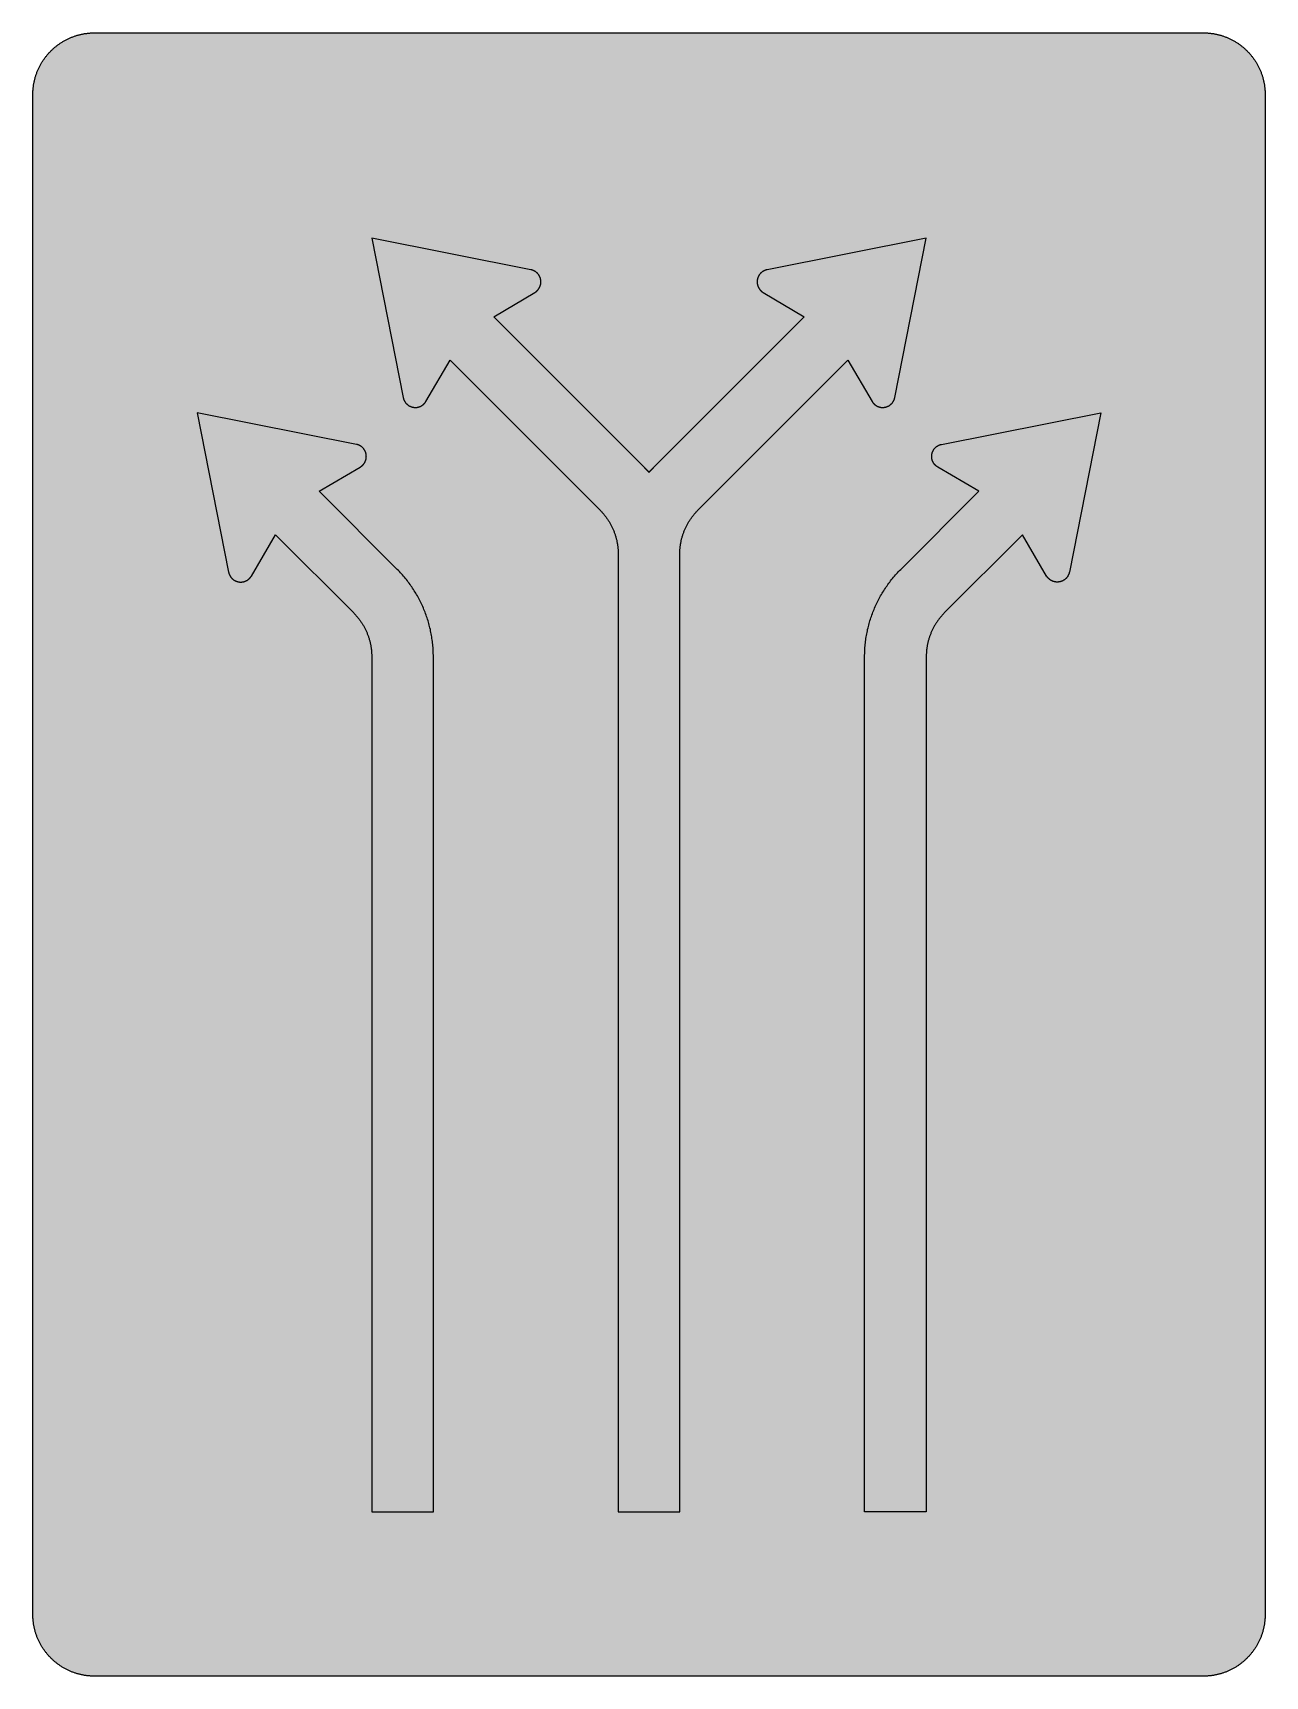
# Model space of a CAD drawing. Header units: millimetres. Extents: x 0 to 423, y 0 to 564.
import ezdxf

# ---------------------------------------------------------------- set-up
doc = ezdxf.new("R2010")
doc.units = ezdxf.units.MM

msp = doc.modelspace()

# ---------------------------------------------------------------- hatches: boundary and pattern name
for color, points in [(254, [(21.2189, 0.0537), (20.955, 0.0533), (20.6934, 0.0584), (20.4292, 0.066), (20.1676, 0.0787), (19.906, 0.094), (19.6469, 0.1118), (19.3853, 0.1321), (19.1262, 0.1549), (18.8671, 0.1829), (18.608, 0.2134), (18.349, 0.2464), (18.0924, 0.2845), (17.8359, 0.3251), (17.5793, 0.3683), (17.3253, 0.414), (17.0688, 0.4623), (16.8148, 0.5156), (16.5633, 0.5715), (16.3093, 0.6299), (16.0579, 0.6909), (15.809, 0.7544), (15.56, 0.823), (15.3111, 0.8941), (15.0622, 0.9677), (14.8158, 1.0439), (14.5694, 1.1227), (14.3256, 1.2065), (14.0818, 1.2903), (13.8379, 1.3792), (13.5966, 1.4707), (13.3579, 1.5672), (13.1191, 1.6637), (12.8803, 1.7628), (12.6441, 1.8669), (12.4079, 1.9736), (12.1742, 2.0803), (11.9405, 2.192), (11.7094, 2.3089), (11.4808, 2.4257), (11.2522, 2.5451), (11.0236, 2.6695), (10.7975, 2.794), (10.574, 2.9235), (10.3505, 3.0556), (10.1295, 3.1877), (9.9111, 3.3249), (9.6926, 3.4646), (9.4742, 3.6068), (9.2608, 3.7541), (9.0475, 3.9014), (8.8341, 4.0513), (8.6258, 4.2037), (8.4176, 4.3612), (8.2118, 4.5187), (8.0061, 4.6812), (7.8029, 4.8438), (7.6022, 5.0114), (7.4041, 5.1816), (7.206, 5.3518), (7.0129, 5.527), (6.8174, 5.7048), (6.6269, 5.8826), (6.4389, 6.0655), (6.2509, 6.2509), (6.0655, 6.4389), (5.8852, 6.6269), (5.7048, 6.8174), (5.527, 7.0104), (5.3518, 7.206), (5.1816, 7.4041), (5.0114, 7.6022), (4.8463, 7.8029), (4.6812, 8.0061), (4.5187, 8.2118), (4.3612, 8.4176), (4.2062, 8.6258), (4.0513, 8.8341), (3.9014, 9.0475), (3.7541, 9.2608), (3.6068, 9.4742), (3.4646, 9.6926), (3.3249, 9.9085), (3.1877, 10.1295), (3.0556, 10.3505), (2.9235, 10.574), (2.794, 10.7975), (2.6695, 11.0236), (2.5451, 11.2522), (2.4257, 11.4808), (2.3063, 11.7094), (2.192, 11.9405), (2.0803, 12.1742), (1.971, 12.4079), (1.8669, 12.6441), (1.7628, 12.8803), (1.6637, 13.1191), (1.5646, 13.3579), (1.4707, 13.5966), (1.3792, 13.8379), (1.2903, 14.0818), (1.2065, 14.3256), (1.1227, 14.5694), (1.0439, 14.8158), (0.9652, 15.0622), (0.8915, 15.3111), (0.823, 15.56), (0.7544, 15.809), (0.6883, 16.0604), (0.6274, 16.3119), (0.569, 16.5633), (0.5131, 16.8148), (0.4623, 17.0688), (0.4115, 17.3253), (0.3658, 17.5793), (0.3226, 17.8359), (0.2819, 18.0924), (0.2464, 18.3515), (0.2134, 18.608), (0.1829, 18.8671), (0.1549, 19.1262), (0.1295, 19.3878), (0.1092, 19.6469), (0.0914, 19.9085), (0.0762, 20.1701), (0.066, 20.4318), (0.0584, 20.6934), (0.0533, 20.955), (0.0508, 21.2192), (0.0522, 543.3314), (0.0533, 543.593), (0.0584, 543.8546), (0.066, 544.1188), (0.0762, 544.3804), (0.0914, 544.642), (0.1092, 544.9011), (0.1295, 545.1627), (0.1549, 545.4218), (0.1829, 545.6809), (0.2134, 545.94), (0.2464, 546.1991), (0.2819, 546.4556), (0.3226, 546.7121), (0.3658, 546.9687), (0.4115, 547.2227), (0.4623, 547.4792), (0.5131, 547.7332), (0.569, 547.9847), (0.6274, 548.2387), (0.6883, 548.4876), (0.7544, 548.7391), (0.823, 548.988), (0.8915, 549.2369), (0.9652, 549.4858), (1.0439, 549.7322), (1.1227, 549.9786), (1.2065, 550.2224), (1.2903, 550.4663), (1.3792, 550.7076), (1.4707, 550.9489), (1.5646, 551.1902), (1.6637, 551.4289), (1.7628, 551.6677), (1.8669, 551.9039), (1.971, 552.1401), (2.0803, 552.3738), (2.192, 552.6049), (2.3063, 552.8386), (2.4257, 553.0672), (2.5451, 553.2958), (2.6695, 553.5244), (2.794, 553.7505), (2.9235, 553.974), (3.0556, 554.1975), (3.1877, 554.4185), (3.3249, 554.6369), (3.4646, 554.8554), (3.6068, 555.0738), (3.7541, 555.2872), (3.9014, 555.5005), (4.0513, 555.7114), (4.2062, 555.9222), (4.3612, 556.1305), (4.5187, 556.3362), (4.6812, 556.5419), (4.8463, 556.7451), (5.0114, 556.9458), (5.1816, 557.1439), (5.3518, 557.342), (5.527, 557.5351), (5.7048, 557.7281), (5.8852, 557.9212), (6.0655, 558.1091), (6.2509, 558.2971), (6.4389, 558.4825), (6.6269, 558.6628), (6.8174, 558.8432), (7.0129, 559.021), (7.206, 559.1937), (7.4041, 559.3664), (7.6022, 559.5366), (7.8029, 559.7017), (8.0061, 559.8668), (8.2118, 560.0268), (8.4176, 560.1868), (8.6258, 560.3418), (8.8341, 560.4967), (9.0475, 560.6466), (9.2608, 560.7939), (9.4742, 560.9387), (9.6926, 561.0835), (9.9111, 561.2232), (10.1295, 561.3603), (10.3505, 561.4924), (10.574, 561.6245), (10.7975, 561.754), (11.0236, 561.8785), (11.2522, 562.0029), (11.4808, 562.1223), (11.7094, 562.2392), (11.9405, 562.356), (12.1742, 562.4678), (12.4079, 562.5744), (12.6441, 562.6811), (12.8803, 562.7853), (13.1191, 562.8843), (13.3579, 562.9834), (13.5966, 563.0774), (13.8379, 563.1688), (14.0818, 563.2577), (14.3256, 563.3415), (14.5694, 563.4253), (14.8158, 563.5041), (15.0622, 563.5803), (15.3111, 563.6539), (15.56, 563.7251), (15.809, 563.7936), (16.0579, 563.8571), (16.3093, 563.9206), (16.5633, 563.9791), (16.8148, 564.0349), (17.0688, 564.0857), (17.3253, 564.1365), (17.5793, 564.1823), (17.8359, 564.2254), (18.0924, 564.2635), (18.349, 564.3016), (18.608, 564.3347), (18.8671, 564.3651), (19.1262, 564.3931), (19.3853, 564.4185), (19.6469, 564.4388), (19.906, 564.4566), (20.1676, 564.4718), (20.4292, 564.482), (20.6934, 564.4896), (20.955, 564.4947), (21.2166, 564.4972), (402.2189, 564.4981), (402.4808, 564.4947), (402.7424, 564.4896), (403.0066, 564.482), (403.2682, 564.4718), (403.5298, 564.4566), (403.7889, 564.4388), (404.0505, 564.4185), (404.3096, 564.3931), (404.5687, 564.3651), (404.8277, 564.3347), (405.0868, 564.3016), (405.3434, 564.2635), (405.5999, 564.2254), (405.8564, 564.1823), (406.113, 564.1365), (406.367, 564.0857), (406.621, 564.0349), (406.875, 563.9791), (407.1264, 563.9206), (407.3779, 563.8571), (407.6268, 563.7936), (407.8783, 563.7251), (408.1272, 563.6539), (408.3736, 563.5803), (408.62, 563.5041), (408.8663, 563.4253), (409.1102, 563.3415), (409.354, 563.2577), (409.5979, 563.1688), (409.8392, 563.0774), (410.0805, 562.9834), (410.3192, 562.8843), (410.5554, 562.7853), (410.7942, 562.6811), (411.0279, 562.5744), (411.2616, 562.4678), (411.4952, 562.356), (411.7264, 562.2392), (411.9575, 562.1223), (412.1861, 562.0029), (412.4122, 561.8785), (412.6382, 561.754), (412.8643, 561.6245), (413.0853, 561.4924), (413.3063, 561.3603), (413.5272, 561.2232), (413.7457, 561.0835), (413.9616, 560.9387), (414.1775, 560.7939), (414.3908, 560.6466), (414.6017, 560.4967), (414.8125, 560.3418), (415.0208, 560.1868), (415.2265, 560.0268), (415.4297, 559.8668), (415.6329, 559.7017), (415.8336, 559.5366), (416.0342, 559.3664), (416.2298, 559.1937), (416.4254, 559.021), (416.6184, 558.8432), (416.8089, 558.6628), (416.9994, 558.4825), (417.1848, 558.2971), (417.3703, 558.1091), (417.5531, 557.9212), (417.7335, 557.7281), (417.9087, 557.5351), (418.084, 557.342), (418.2567, 557.1439), (418.4244, 556.9458), (418.592, 556.7451), (418.7546, 556.5419), (418.9171, 556.3362), (419.0746, 556.1305), (419.2321, 555.9222), (419.3845, 555.7114), (419.5369, 555.5005), (419.6842, 555.2872), (419.829, 555.0738), (419.9712, 554.8554), (420.1109, 554.6369), (420.2481, 554.4185), (420.3827, 554.1975), (420.5148, 553.974), (420.6418, 553.7505), (420.7688, 553.5244), (420.8907, 553.2958), (421.0126, 553.0672), (421.1295, 552.8386), (421.2438, 552.6049), (421.3555, 552.3738), (421.4647, 552.1401), (421.5689, 551.9039), (421.673, 551.6677), (421.7746, 551.4289), (421.8711, 551.1902), (421.9651, 550.9489), (422.0566, 550.7076), (422.1455, 550.4663), (422.2318, 550.2224), (422.3131, 549.9786), (422.3918, 549.7322), (422.4706, 549.4858), (422.5442, 549.2369), (422.6128, 548.988), (422.6814, 548.7391), (422.7449, 548.4876), (422.8084, 548.2387), (422.8668, 547.9847), (422.9227, 547.7332), (422.9735, 547.4792), (423.0243, 547.2227), (423.07, 546.9687), (423.1132, 546.7121), (423.1513, 546.4556), (423.1894, 546.1991), (423.2224, 545.94), (423.2529, 545.6809), (423.2808, 545.4218), (423.3037, 545.1627), (423.3266, 544.9011), (423.3443, 544.642), (423.357, 544.3804), (423.3697, 544.1188), (423.3774, 543.8546), (423.3824, 543.593), (423.385, 543.3314), (423.3855, 21.2203), (423.3824, 20.955), (423.3774, 20.6934), (423.3697, 20.4318), (423.357, 20.1701), (423.3443, 19.9085), (423.3266, 19.6469), (423.3037, 19.3878), (423.2808, 19.1262), (423.2529, 18.8671), (423.2224, 18.608), (423.1894, 18.3515), (423.1513, 18.0924), (423.1132, 17.8359), (423.07, 17.5793), (423.0243, 17.3253), (422.9735, 17.0688), (422.9227, 16.8148), (422.8668, 16.5633), (422.8084, 16.3119), (422.7449, 16.0604), (422.6814, 15.809), (422.6128, 15.56), (422.5442, 15.3111), (422.4706, 15.0622), (422.3918, 14.8158), (422.3131, 14.5694), (422.2318, 14.3256), (422.1455, 14.0818), (422.0566, 13.8379), (421.9651, 13.5966), (421.8711, 13.3579), (421.7746, 13.1191), (421.673, 12.8803), (421.5689, 12.6441), (421.4647, 12.4079), (421.3555, 12.1742), (421.2438, 11.9405), (421.1295, 11.7094), (421.0126, 11.4808), (420.8907, 11.2522), (420.7688, 11.0236), (420.6418, 10.7975), (420.5148, 10.574), (420.3827, 10.3505), (420.2481, 10.1295), (420.1109, 9.9085), (419.9712, 9.6926), (419.829, 9.4742), (419.6842, 9.2608), (419.5369, 9.0475), (419.3845, 8.8341), (419.2321, 8.6258), (419.0746, 8.4176), (418.9171, 8.2118), (418.7546, 8.0061), (418.592, 7.8029), (418.4244, 7.6022), (418.2567, 7.4041), (418.084, 7.206), (417.9087, 7.0104), (417.7335, 6.8174), (417.5531, 6.6269), (417.3703, 6.4389), (417.1848, 6.2509), (416.9994, 6.0655), (416.8089, 5.8826), (416.6184, 5.7048), (416.4254, 5.527), (416.2298, 5.3518), (416.0342, 5.1816), (415.8336, 5.0114), (415.6329, 4.8438), (415.4297, 4.6812), (415.2265, 4.5187), (415.0208, 4.3612), (414.8125, 4.2037), (414.6017, 4.0513), (414.3908, 3.9014), (414.1775, 3.7541), (413.9616, 3.6068), (413.7457, 3.4646), (413.5272, 3.3249), (413.3063, 3.1877), (413.0853, 3.0556), (412.8643, 2.9235), (412.6382, 2.794), (412.4122, 2.6695), (412.1861, 2.5451), (411.9575, 2.4257), (411.7264, 2.3089), (411.4952, 2.192), (411.2616, 2.0803), (411.0279, 1.9736), (410.7942, 1.8669), (410.5554, 1.7628), (410.3192, 1.6637), (410.0805, 1.5672), (409.8392, 1.4707), (409.5979, 1.3792), (409.354, 1.2903), (409.1102, 1.2065), (408.8663, 1.1227), (408.62, 1.0439), (408.3736, 0.9677), (408.1272, 0.8941), (407.8783, 0.823), (407.6268, 0.7544), (407.3779, 0.6909), (407.1264, 0.6299), (406.875, 0.5715), (406.621, 0.5156), (406.367, 0.4623), (406.113, 0.414), (405.8564, 0.3683), (405.5999, 0.3251), (405.3434, 0.2845), (405.0868, 0.2464), (404.8277, 0.2134), (404.5687, 0.1829), (404.3096, 0.1549), (404.0505, 0.1321), (403.7889, 0.1118), (403.5298, 0.094), (403.2682, 0.0787), (403.0066, 0.066), (402.7424, 0.0584), (402.4808, 0.0533), (402.2166, 0.0533)]), (59, [(158.3778, 467.0016), (172.5013, 475.3279), (172.56, 475.3635), (172.6184, 475.3991), (172.6794, 475.4372), (172.7352, 475.4753), (172.7937, 475.5159), (172.8495, 475.5566), (172.9054, 475.5972), (172.9613, 475.6404), (173.0146, 475.6836), (173.068, 475.7268), (173.1213, 475.7725), (173.1721, 475.8182), (173.2229, 475.8639), (173.2737, 475.9096), (173.322, 475.9579), (173.3702, 476.0062), (173.4185, 476.057), (173.4642, 476.1052), (173.5099, 476.156), (173.5557, 476.2068), (173.5988, 476.2602), (173.642, 476.3135), (173.6852, 476.3668), (173.7258, 476.4202), (173.7665, 476.4735), (173.8071, 476.5294), (173.8452, 476.5853), (173.8833, 476.6412), (173.9214, 476.6996), (173.957, 476.7555), (173.9925, 476.8139), (174.0256, 476.8723), (174.0586, 476.9333), (174.0916, 476.9917), (174.1221, 477.0526), (174.1526, 477.1136), (174.183, 477.1746), (174.211, 477.2355), (174.2389, 477.299), (174.2643, 477.3625), (174.2897, 477.4235), (174.3151, 477.487), (174.338, 477.553), (174.3608, 477.6165), (174.3812, 477.6826), (174.4015, 477.7461), (174.4218, 477.8121), (174.4396, 477.8781), (174.4574, 477.9442), (174.4726, 478.0102), (174.4878, 478.0788), (174.5031, 478.1448), (174.5158, 478.2134), (174.5259, 478.282), (174.5386, 478.348), (174.5463, 478.4166), (174.5564, 478.4852), (174.564, 478.5538), (174.5691, 478.6249), (174.5742, 478.6935), (174.5793, 478.7621), (174.5818, 478.8332), (174.5844, 478.9018), (174.5844, 478.9729), (174.5818, 479.0669), (174.5793, 479.1608), (174.5742, 479.2548), (174.5666, 479.3488), (174.559, 479.4402), (174.5463, 479.5342), (174.5336, 479.6257), (174.5183, 479.7146), (174.5005, 479.806), (174.4828, 479.8949), (174.4624, 479.9838), (174.4396, 480.0727), (174.4142, 480.1616), (174.3888, 480.248), (174.3608, 480.3343), (174.3304, 480.4207), (174.2973, 480.5045), (174.2643, 480.5883), (174.2288, 480.6696), (174.1907, 480.7534), (174.1526, 480.8347), (174.1119, 480.9134), (174.0713, 480.9947), (174.0281, 481.0709), (173.9824, 481.1497), (173.9341, 481.2259), (173.8859, 481.2995), (173.8376, 481.3757), (173.7843, 481.4468), (173.7309, 481.5205), (173.6776, 481.5916), (173.6217, 481.6602), (173.5633, 481.7288), (173.5049, 481.7948), (173.4439, 481.8609), (173.3829, 481.9269), (173.3194, 481.9904), (173.2559, 482.0514), (173.1899, 482.1123), (173.1239, 482.1733), (173.0553, 482.2317), (172.9842, 482.2876), (172.913, 482.3435), (172.8419, 482.3968), (172.7683, 482.4476), (172.6946, 482.4984), (172.6184, 482.5492), (172.5422, 482.5949), (172.4635, 482.6406), (172.3847, 482.6864), (172.3034, 482.7295), (172.2222, 482.7702), (172.1409, 482.8108), (172.0571, 482.8464), (171.9732, 482.8845), (171.8869, 482.9175), (171.8005, 482.9505), (171.7142, 482.981), (171.6253, 483.0089), (171.5364, 483.0369), (171.4475, 483.0623), (171.356, 483.0851), (171.2646, 483.108), (171.1706, 483.1258), (116.4689, 493.9425), (127.284, 439.2383), (127.3023, 439.1457), (127.3226, 439.0517), (127.3454, 438.9628), (127.3708, 438.8714), (127.3988, 438.7825), (127.4267, 438.6936), (127.4597, 438.6072), (127.4902, 438.5208), (127.5258, 438.437), (127.5613, 438.3507), (127.5994, 438.2694), (127.6375, 438.1856), (127.6807, 438.1043), (127.7214, 438.0255), (127.7671, 437.9443), (127.8128, 437.8681), (127.8611, 437.7893), (127.9093, 437.7157), (127.9601, 437.6395), (128.0135, 437.5658), (128.0668, 437.4947), (128.1227, 437.4236), (128.1786, 437.355), (128.237, 437.2864), (128.2954, 437.2178), (128.3564, 437.1543), (128.4199, 437.0883), (128.4834, 437.0248), (128.5469, 436.9638), (128.6129, 436.9029), (128.6789, 436.8444), (128.7475, 436.7886), (128.8186, 436.7327), (128.8898, 436.6768), (128.9609, 436.6235), (129.0345, 436.5727), (129.1082, 436.5219), (129.1844, 436.4736), (129.2606, 436.4279), (129.3368, 436.3822), (129.4155, 436.339), (129.4943, 436.2958), (129.5756, 436.2552), (129.6568, 436.2171), (129.7381, 436.179), (129.8219, 436.1434), (129.9058, 436.1104), (129.9896, 436.0799), (130.0759, 436.0494), (130.1623, 436.0215), (130.2487, 435.9935), (130.335, 435.9707), (130.4239, 435.9478), (130.5128, 435.9275), (130.6017, 435.9072), (130.6932, 435.8894), (130.7846, 435.8742), (130.876, 435.8615), (130.9675, 435.8513), (131.0615, 435.8411), (131.1529, 435.8335), (131.2469, 435.8284), (131.3409, 435.8259), (131.4348, 435.8259), (131.506, 435.8259), (131.5771, 435.8284), (131.6457, 435.831), (131.7142, 435.8335), (131.7854, 435.8386), (131.8539, 435.8462), (131.9225, 435.8538), (131.9911, 435.8615), (132.0597, 435.8716), (132.1283, 435.8818), (132.1968, 435.8945), (132.2629, 435.9072), (132.3315, 435.9199), (132.3975, 435.9351), (132.4635, 435.9529), (132.5296, 435.9681), (132.5956, 435.9885), (132.6617, 436.0062), (132.7277, 436.0266), (132.7912, 436.0494), (132.8572, 436.0697), (132.9207, 436.0951), (132.9842, 436.118), (133.0477, 436.1434), (133.1112, 436.1713), (133.1722, 436.1967), (133.2332, 436.2272), (133.2967, 436.2552), (133.3551, 436.2856), (133.416, 436.3161), (133.477, 436.3491), (133.5354, 436.3822), (133.5938, 436.4177), (133.6523, 436.4507), (133.7107, 436.4888), (133.7666, 436.5244), (133.8224, 436.5625), (133.8783, 436.6006), (133.9342, 436.6412), (133.9901, 436.6819), (134.0434, 436.7225), (134.0968, 436.7657), (134.1501, 436.8089), (134.2009, 436.8521), (134.2517, 436.8978), (134.3025, 436.9435), (134.3533, 436.9918), (134.4016, 437.0375), (134.4498, 437.0857), (134.4981, 437.1365), (134.5463, 437.1873), (134.5921, 437.2381), (134.6378, 437.2889), (134.681, 437.3423), (134.7267, 437.3956), (134.7699, 437.449), (134.8105, 437.5023), (134.8511, 437.5582), (134.8918, 437.6166), (134.9324, 437.6725), (134.9705, 437.7309), (135.0086, 437.7893), (135.0467, 437.8477), (135.0823, 437.9087), (143.4098, 452.0336), (194.9372, 400.5072), (195.1203, 400.3192), (195.3031, 400.1287), (195.4835, 399.9382), (195.6587, 399.7452), (195.834, 399.5496), (196.0067, 399.354), (196.1744, 399.1534), (196.342, 398.9527), (196.5046, 398.7521), (196.6671, 398.5463), (196.8246, 398.3406), (196.9821, 398.1323), (197.1345, 397.9215), (197.2869, 397.7107), (197.4342, 397.4973), (197.579, 397.2814), (197.7212, 397.0655), (197.8609, 396.8471), (197.9981, 396.6286), (198.1327, 396.4076), (198.2648, 396.1841), (198.3918, 395.9606), (198.5188, 395.7345), (198.6407, 395.5059), (198.7626, 395.2773), (198.8795, 395.0487), (198.9938, 394.8151), (199.1055, 394.5839), (199.2147, 394.3502), (199.3189, 394.114), (199.423, 393.8778), (199.5246, 393.639), (199.6211, 393.4003), (199.7151, 393.159), (199.8066, 392.9177), (199.8955, 392.6764), (199.9818, 392.4325), (200.0631, 392.1887), (200.1418, 391.9423), (200.2206, 391.6959), (200.2942, 391.447), (200.3628, 391.1981), (200.4314, 390.9492), (200.4949, 390.6977), (200.5584, 390.4463), (200.6168, 390.1948), (200.6727, 389.9408), (200.7235, 389.6868), (200.7743, 389.4328), (200.82, 389.1788), (200.8632, 388.9223), (200.9013, 388.6657), (200.9394, 388.4066), (200.9724, 388.1501), (201.0029, 387.891), (201.0308, 387.6319), (201.0537, 387.3703), (201.0766, 387.1112), (201.0943, 386.8496), (201.107, 386.588), (201.1197, 386.3264), (201.1274, 386.0648), (201.1324, 385.8031), (201.135, 385.539), (201.1355, 56.4981), (222.3022, 56.4981), (222.3022, 385.5403), (222.3033, 385.8031), (222.3084, 386.0648), (222.316, 386.3264), (222.3262, 386.588), (222.3414, 386.8496), (222.3592, 387.1112), (222.3795, 387.3703), (222.4049, 387.6319), (222.4329, 387.891), (222.4634, 388.1501), (222.4964, 388.4066), (222.5319, 388.6657), (222.5726, 388.9223), (222.6158, 389.1788), (222.6615, 389.4328), (222.7123, 389.6868), (222.7631, 389.9408), (222.819, 390.1948), (222.8774, 390.4463), (222.9383, 390.6977), (223.0044, 390.9492), (223.073, 391.1981), (223.1415, 391.447), (223.2152, 391.6959), (223.2939, 391.9423), (223.3727, 392.1887), (223.4565, 392.4325), (223.5403, 392.6764), (223.6292, 392.9177), (223.7207, 393.159), (223.8146, 393.4003), (223.9137, 393.639), (224.0128, 393.8778), (224.1169, 394.114), (224.221, 394.3502), (224.3303, 394.5839), (224.442, 394.8151), (224.5563, 395.0487), (224.6757, 395.2773), (224.7951, 395.5059), (224.9195, 395.7345), (225.044, 395.9606), (225.1735, 396.1841), (225.3056, 396.4076), (225.4377, 396.6286), (225.5749, 396.8471), (225.7146, 397.0655), (225.8568, 397.2814), (226.0041, 397.4973), (226.1514, 397.7107), (226.3013, 397.9215), (226.4562, 398.1323), (226.6112, 398.3406), (226.7687, 398.5463), (226.9312, 398.7521), (227.0963, 398.9527), (227.2614, 399.1534), (227.4316, 399.354), (227.6018, 399.5496), (227.777, 399.7452), (227.9548, 399.9382), (228.1352, 400.1287), (228.3155, 400.3192), (228.5009, 400.5072), (280.0283, 452.0336), (288.356, 437.9101), (288.3916, 437.8477), (288.4272, 437.7893), (288.4653, 437.7309), (288.5034, 437.6725), (288.544, 437.6166), (288.5846, 437.5582), (288.6253, 437.5023), (288.6685, 437.449), (288.7116, 437.3956), (288.7548, 437.3423), (288.8005, 437.2889), (288.8463, 437.2381), (288.892, 437.1873), (288.9377, 437.1365), (288.986, 437.0857), (289.0342, 437.0375), (289.085, 436.9918), (289.1333, 436.9435), (289.1841, 436.8978), (289.2349, 436.8521), (289.2882, 436.8089), (289.3416, 436.7657), (289.3949, 436.7225), (289.4482, 436.6819), (289.5016, 436.6412), (289.5575, 436.6006), (289.6133, 436.5625), (289.6692, 436.5244), (289.7276, 436.4888), (289.7835, 436.4507), (289.8419, 436.4177), (289.9004, 436.3822), (289.9613, 436.3491), (290.0197, 436.3161), (290.0807, 436.2856), (290.1417, 436.2552), (290.2026, 436.2272), (290.2636, 436.1967), (290.3271, 436.1713), (290.3906, 436.1434), (290.4515, 436.118), (290.5176, 436.0951), (290.5811, 436.0697), (290.6446, 436.0494), (290.7106, 436.0266), (290.7741, 436.0062), (290.8402, 435.9885), (290.9062, 435.9681), (290.9722, 435.9529), (291.0383, 435.9351), (291.1069, 435.9199), (291.1729, 435.9072), (291.2415, 435.8945), (291.3101, 435.8818), (291.3761, 435.8716), (291.4447, 435.8615), (291.5133, 435.8538), (291.5818, 435.8462), (291.653, 435.8386), (291.7215, 435.8335), (291.7901, 435.831), (291.8612, 435.8284), (291.9298, 435.8259), (292.0009, 435.8259), (292.0949, 435.8259), (292.1889, 435.8284), (292.2829, 435.8335), (292.3769, 435.8411), (292.4683, 435.8513), (292.5623, 435.8615), (292.6537, 435.8742), (292.7426, 435.8894), (292.8341, 435.9072), (292.923, 435.9275), (293.0119, 435.9478), (293.1008, 435.9707), (293.1897, 435.9935), (293.276, 436.0215), (293.3624, 436.0494), (293.4487, 436.0799), (293.5326, 436.1104), (293.6164, 436.1434), (293.6977, 436.179), (293.7815, 436.2171), (293.8628, 436.2552), (293.9415, 436.2958), (294.0228, 436.339), (294.099, 436.3822), (294.1777, 436.4279), (294.2539, 436.4736), (294.3276, 436.5219), (294.4038, 436.5727), (294.4749, 436.6235), (294.5486, 436.6768), (294.6197, 436.7327), (294.6883, 436.7886), (294.7568, 436.8444), (294.8229, 436.9029), (294.8889, 436.9638), (294.955, 437.0248), (295.0185, 437.0883), (295.0794, 437.1543), (295.1404, 437.2178), (295.2013, 437.2864), (295.2598, 437.355), (295.3156, 437.4236), (295.3715, 437.4947), (295.4249, 437.5658), (295.4757, 437.6395), (295.5265, 437.7157), (295.5773, 437.7893), (295.623, 437.8681), (295.6712, 437.9443), (295.7144, 438.0255), (295.7576, 438.1043), (295.7982, 438.1856), (295.8389, 438.2694), (295.8744, 438.3507), (295.9125, 438.437), (295.9456, 438.5208), (295.9786, 438.6072), (296.0091, 438.6936), (296.037, 438.7825), (296.0649, 438.8714), (296.0903, 438.9628), (296.1132, 439.0517), (296.1361, 439.1457), (296.1538, 439.2371), (306.9689, 493.9425), (252.2664, 483.1274), (252.1737, 483.108), (252.0798, 483.0851), (251.9909, 483.0623), (251.8994, 483.0369), (251.8105, 483.0089), (251.7216, 482.981), (251.6353, 482.9505), (251.5489, 482.9175), (251.4651, 482.8845), (251.3787, 482.8464), (251.2974, 482.8108), (251.2136, 482.7702), (251.1323, 482.7295), (251.0536, 482.6864), (250.9723, 482.6406), (250.8961, 482.5949), (250.8174, 482.5492), (250.7437, 482.4984), (250.6675, 482.4476), (250.5939, 482.3968), (250.5227, 482.3435), (250.4516, 482.2876), (250.383, 482.2317), (250.3145, 482.1733), (250.2459, 482.1123), (250.1824, 482.0514), (250.1163, 481.9904), (250.0528, 481.9269), (249.9919, 481.8609), (249.9309, 481.7948), (249.8725, 481.7288), (249.8166, 481.6602), (249.7607, 481.5916), (249.7049, 481.5205), (249.6515, 481.4468), (249.6007, 481.3757), (249.5499, 481.2995), (249.5017, 481.2259), (249.4559, 481.1497), (249.4102, 481.0709), (249.367, 480.9947), (249.3239, 480.9134), (249.2832, 480.8347), (249.2451, 480.7534), (249.207, 480.6696), (249.174, 480.5883), (249.1384, 480.5045), (249.108, 480.4207), (249.0775, 480.3343), (249.0495, 480.248), (249.0216, 480.1616), (248.9987, 480.0727), (248.9759, 479.9838), (248.9556, 479.8949), (248.9352, 479.806), (248.9175, 479.7146), (248.9022, 479.6257), (248.8895, 479.5342), (248.8794, 479.4402), (248.8692, 479.3488), (248.8616, 479.2548), (248.8565, 479.1608), (248.854, 479.0669), (248.854, 478.9729), (248.854, 478.9018), (248.8565, 478.8332), (248.859, 478.7621), (248.8616, 478.6935), (248.8667, 478.6249), (248.8743, 478.5538), (248.8819, 478.4852), (248.8895, 478.4166), (248.8997, 478.348), (248.9098, 478.282), (248.9225, 478.2134), (248.9352, 478.1448), (248.9479, 478.0788), (248.9632, 478.0102), (248.981, 477.9442), (248.9962, 477.8781), (249.0165, 477.8121), (249.0343, 477.7461), (249.0546, 477.6826), (249.0775, 477.6165), (249.0978, 477.553), (249.1232, 477.487), (249.1461, 477.4235), (249.1715, 477.3625), (249.1994, 477.299), (249.2248, 477.2355), (249.2553, 477.1746), (249.2832, 477.1136), (249.3137, 477.0526), (249.3442, 476.9917), (249.3772, 476.9333), (249.4102, 476.8723), (249.4458, 476.8139), (249.4788, 476.7555), (249.5169, 476.6996), (249.5525, 476.6412), (249.5906, 476.5853), (249.6287, 476.5294), (249.6693, 476.4735), (249.7099, 476.4202), (249.7506, 476.3668), (249.7938, 476.3135), (249.8369, 476.2602), (249.8801, 476.2068), (249.9258, 476.156), (249.9716, 476.1052), (250.0198, 476.057), (250.0655, 476.0062), (250.1138, 475.9579), (250.1646, 475.9096), (250.2129, 475.8639), (250.2637, 475.8182), (250.317, 475.7725), (250.3678, 475.7268), (250.4211, 475.6836), (250.477, 475.6404), (250.5304, 475.5972), (250.5862, 475.5566), (250.6421, 475.5159), (250.7005, 475.4753), (250.759, 475.4372), (250.8174, 475.3991), (250.8758, 475.3635), (250.9368, 475.3254), (265.0613, 467.0016), (213.5353, 415.4742), (213.5048, 415.4424), (213.4743, 415.4145), (213.4464, 415.384), (213.4159, 415.356), (213.3879, 415.3256), (213.3575, 415.2976), (213.3295, 415.2671), (213.3016, 415.2367), (213.2711, 415.2087), (213.2432, 415.1782), (213.2127, 415.1503), (213.1847, 415.1198), (213.1543, 415.0893), (213.1263, 415.0614), (213.0984, 415.0309), (213.0679, 415.0004), (213.04, 414.97), (213.012, 414.942), (212.9815, 414.9115), (212.9536, 414.8811), (212.9257, 414.8506), (212.8952, 414.8226), (212.8672, 414.7922), (212.8393, 414.7617), (212.8114, 414.7312), (212.7809, 414.7007), (212.7529, 414.6728), (212.725, 414.6423), (212.6971, 414.6118), (212.6666, 414.5813), (212.6386, 414.5509), (212.6107, 414.5204), (212.5828, 414.4899), (212.5548, 414.462), (212.5269, 414.4315), (212.4964, 414.401), (212.4685, 414.3705), (212.4405, 414.34), (212.4126, 414.3096), (212.3846, 414.2791), (212.3567, 414.2486), (212.3288, 414.2181), (212.3008, 414.1876), (212.2729, 414.1572), (212.2449, 414.1267), (212.217, 414.0962), (212.1891, 414.0657), (212.1611, 414.0352), (212.1332, 414.0048), (212.1052, 413.9743), (212.0773, 413.9413), (212.0494, 413.9108), (212.0214, 413.8803), (211.9935, 413.8498), (211.9655, 413.8193), (211.9376, 413.7889), (211.9097, 413.7584), (211.8817, 413.7279), (211.8563, 413.6949), (211.8284, 413.6644), (211.8004, 413.6339), (211.7725, 413.6034), (211.7446, 413.573), (211.7166, 413.5399), (211.6912, 413.573), (211.6633, 413.6034), (211.6353, 413.6339), (211.6074, 413.6644), (211.5795, 413.6949), (211.5515, 413.7279), (211.5261, 413.7584), (211.4982, 413.7889), (211.4702, 413.8193), (211.4423, 413.8498), (211.4144, 413.8803), (211.3864, 413.9108), (211.3585, 413.9413), (211.3305, 413.9743), (211.3026, 414.0048), (211.2747, 414.0352), (211.2467, 414.0657), (211.2188, 414.0962), (211.1908, 414.1267), (211.1629, 414.1572), (211.135, 414.1876), (211.107, 414.2181), (211.0791, 414.2486), (211.0511, 414.2791), (211.0232, 414.3096), (210.9953, 414.34), (210.9673, 414.3705), (210.9394, 414.401), (210.9114, 414.4315), (210.881, 414.462), (210.853, 414.4899), (210.8251, 414.5204), (210.7971, 414.5509), (210.7692, 414.5813), (210.7387, 414.6118), (210.7108, 414.6423), (210.6828, 414.6728), (210.6549, 414.7007), (210.627, 414.7312), (210.5965, 414.7617), (210.5685, 414.7922), (210.5406, 414.8226), (210.5101, 414.8506), (210.4822, 414.8811), (210.4542, 414.9115), (210.4263, 414.942), (210.3958, 414.97), (210.3679, 415.0004), (210.3399, 415.0309), (210.3095, 415.0614), (210.2815, 415.0893), (210.251, 415.1198), (210.2231, 415.1503), (210.1952, 415.1782), (210.1647, 415.2087), (210.1367, 415.2367), (210.1063, 415.2671), (210.0783, 415.2976), (210.0478, 415.3256), (210.0199, 415.356), (209.9894, 415.384), (209.9615, 415.4145), (209.931, 415.4424), (209.9031, 415.4729)]), (59, [(98.4056, 407.0294), (112.5291, 415.3556), (112.588, 415.3916), (112.6465, 415.4272), (112.7049, 415.4653), (112.7633, 415.5034), (112.8217, 415.544), (112.8776, 415.5846), (112.9335, 415.6253), (112.9894, 415.6685), (113.0427, 415.7116), (113.096, 415.7548), (113.1468, 415.8005), (113.2002, 415.8437), (113.251, 415.892), (113.3018, 415.9377), (113.35, 415.986), (113.3983, 416.0342), (113.4466, 416.0825), (113.4923, 416.1333), (113.538, 416.1841), (113.5837, 416.2349), (113.6269, 416.2882), (113.6701, 416.339), (113.7133, 416.3924), (113.7539, 416.4482), (113.7945, 416.5016), (113.8352, 416.5575), (113.8733, 416.6133), (113.9114, 416.6692), (113.9495, 416.7276), (113.985, 416.7835), (114.0206, 416.8419), (114.0536, 416.9004), (114.0866, 416.9613), (114.1197, 417.0197), (114.1501, 417.0807), (114.1806, 417.1417), (114.2111, 417.2026), (114.239, 417.2636), (114.267, 417.3271), (114.2924, 417.388), (114.3178, 417.4515), (114.3432, 417.515), (114.366, 417.5811), (114.3889, 417.6446), (114.4092, 417.7081), (114.4295, 417.7741), (114.4499, 417.8402), (114.4676, 417.9062), (114.4854, 417.9722), (114.5007, 418.0383), (114.5159, 418.1069), (114.5311, 418.1729), (114.5438, 418.2415), (114.554, 418.3075), (114.5667, 418.3761), (114.5743, 418.4447), (114.5845, 418.5133), (114.5921, 418.5818), (114.5972, 418.653), (114.6023, 418.7215), (114.6073, 418.7901), (114.6099, 418.8612), (114.6099, 418.9298), (114.6124, 419.0009), (114.6099, 419.0949), (114.6073, 419.1889), (114.6023, 419.2829), (114.5946, 419.3769), (114.587, 419.4683), (114.5743, 419.5597), (114.5616, 419.6537), (114.5464, 419.7426), (114.5286, 419.8341), (114.5108, 419.923), (114.4905, 420.0119), (114.4676, 420.1008), (114.4422, 420.1897), (114.4143, 420.276), (114.3864, 420.3624), (114.3559, 420.4462), (114.3254, 420.5326), (114.2924, 420.6164), (114.2568, 420.6977), (114.2187, 420.7815), (114.1806, 420.8628), (114.14, 420.9415), (114.0993, 421.0228), (114.0536, 421.099), (114.0079, 421.1777), (113.9622, 421.2539), (113.9139, 421.3301), (113.8631, 421.4038), (113.8123, 421.4749), (113.759, 421.5486), (113.7056, 421.6197), (113.6498, 421.6883), (113.5913, 421.7568), (113.5329, 421.8254), (113.472, 421.8915), (113.411, 421.955), (113.3475, 422.0185), (113.2815, 422.0794), (113.218, 422.1404), (113.1494, 422.2013), (113.0808, 422.2598), (113.0122, 422.3156), (112.9411, 422.3715), (112.8674, 422.4249), (112.7963, 422.4757), (112.7201, 422.5265), (112.6439, 422.5773), (112.5677, 422.623), (112.489, 422.6712), (112.4102, 422.7144), (112.3315, 422.7576), (112.2502, 422.7982), (112.1664, 422.8389), (112.0851, 422.877), (111.9988, 422.9125), (111.9149, 422.9456), (111.8286, 422.9786), (111.7397, 423.0091), (111.6533, 423.037), (111.5644, 423.0649), (111.473, 423.0903), (111.3815, 423.1132), (111.2901, 423.1335), (111.1987, 423.1538), (56.4967, 433.9703), (67.3118, 379.2675), (67.3303, 379.1737), (67.3506, 379.0823), (67.3735, 378.9909), (67.3989, 378.902), (67.4268, 378.8131), (67.4548, 378.7242), (67.4853, 378.6378), (67.5183, 378.5514), (67.5538, 378.4651), (67.5894, 378.3813), (67.6275, 378.2974), (67.6656, 378.2162), (67.7062, 378.1349), (67.7494, 378.0536), (67.7951, 377.9749), (67.8409, 377.8961), (67.8891, 377.8199), (67.9374, 377.7437), (67.9882, 377.6701), (68.039, 377.5964), (68.0949, 377.5227), (68.1482, 377.4516), (68.2066, 377.383), (68.2625, 377.3145), (68.3235, 377.2484), (68.3844, 377.1824), (68.4454, 377.1163), (68.5089, 377.0554), (68.5749, 376.9919), (68.641, 376.9335), (68.707, 376.8725), (68.7756, 376.8166), (68.8467, 376.7607), (68.9153, 376.7049), (68.9889, 376.6515), (69.0626, 376.6007), (69.1363, 376.5499), (69.2099, 376.5017), (69.2861, 376.4559), (69.3649, 376.4102), (69.4436, 376.367), (69.5223, 376.3239), (69.6036, 376.2832), (69.6824, 376.2451), (69.7662, 376.207), (69.8475, 376.1715), (69.9313, 376.1384), (70.0176, 376.108), (70.1015, 376.0775), (70.1878, 376.0495), (70.2767, 376.0216), (70.3631, 375.9987), (70.452, 375.9759), (70.5409, 375.953), (70.6298, 375.9352), (70.7212, 375.9175), (70.8127, 375.9022), (70.9041, 375.8895), (70.9955, 375.8794), (71.0895, 375.8692), (71.181, 375.8616), (71.2749, 375.8565), (71.3689, 375.854), (71.4629, 375.854), (71.534, 375.854), (71.6026, 375.854), (71.6737, 375.859), (71.7423, 375.8616), (71.8134, 375.8667), (71.882, 375.8743), (71.9506, 375.8819), (72.0192, 375.8895), (72.0877, 375.8997), (72.1563, 375.9098), (72.2249, 375.9225), (72.2909, 375.9352), (72.3595, 375.9479), (72.4256, 375.9632), (72.4916, 375.9784), (72.5576, 375.9962), (72.6237, 376.014), (72.6897, 376.0343), (72.7558, 376.0546), (72.8193, 376.0749), (72.8853, 376.0978), (72.9488, 376.1207), (73.0123, 376.1461), (73.0758, 376.1715), (73.1368, 376.1969), (73.2003, 376.2248), (73.2612, 376.2527), (73.3222, 376.2832), (73.3831, 376.3137), (73.4441, 376.3442), (73.5051, 376.3772), (73.5635, 376.4102), (73.6219, 376.4458), (73.6803, 376.4788), (73.7387, 376.5169), (73.7946, 376.5525), (73.8505, 376.5906), (73.9064, 376.6287), (73.9623, 376.6693), (74.0181, 376.7099), (74.0715, 376.7506), (74.1248, 376.7938), (74.1782, 376.8369), (74.229, 376.8801), (74.2798, 376.9258), (74.3306, 376.9716), (74.3814, 377.0198), (74.4296, 377.0655), (74.4779, 377.1138), (74.5261, 377.1646), (74.5744, 377.2129), (74.6201, 377.2637), (74.6658, 377.317), (74.709, 377.3678), (74.7522, 377.4211), (74.7954, 377.477), (74.8386, 377.5304), (74.8792, 377.5862), (74.9198, 377.6421), (74.9605, 377.7005), (74.9986, 377.759), (75.0367, 377.8174), (75.0748, 377.8758), (75.1103, 377.9368), (83.4376, 392.0614), (110.2706, 365.2294), (110.4544, 365.0412), (110.6373, 364.8532), (110.8151, 364.6602), (110.9929, 364.4671), (111.1682, 364.2716), (111.3384, 364.076), (111.5085, 363.8779), (111.6762, 363.6747), (111.8387, 363.474), (112.0013, 363.2683), (112.1588, 363.0625), (112.3163, 362.8542), (112.4687, 362.6434), (112.6185, 362.4326), (112.7658, 362.2192), (112.9132, 362.0059), (113.0554, 361.7874), (113.1951, 361.569), (113.3323, 361.3506), (113.4643, 361.1296), (113.5964, 360.9061), (113.726, 360.6825), (113.8504, 360.4565), (113.9749, 360.2279), (114.0943, 359.9993), (114.2111, 359.7707), (114.3279, 359.5395), (114.4397, 359.3059), (114.5464, 359.0722), (114.6531, 358.836), (114.7572, 358.5997), (114.8563, 358.361), (114.9528, 358.1222), (115.0493, 357.8835), (115.1407, 357.6422), (115.2296, 357.3983), (115.3135, 357.1545), (115.3973, 356.9106), (115.476, 356.6643), (115.5522, 356.4179), (115.6259, 356.169), (115.697, 355.92), (115.7656, 355.6711), (115.8291, 355.4197), (115.89, 355.1682), (115.9485, 354.9167), (116.0043, 354.6653), (116.0577, 354.4113), (116.1059, 354.1547), (116.1517, 353.9007), (116.1948, 353.6442), (116.2355, 353.3877), (116.2736, 353.1286), (116.3066, 352.872), (116.3371, 352.613), (116.365, 352.3539), (116.3879, 352.0948), (116.4082, 351.8332), (116.426, 351.5716), (116.4412, 351.3099), (116.4539, 351.0483), (116.4615, 350.7867), (116.4666, 350.5251), (116.4666, 350.2609), (116.4689, 56.4981), (137.6355, 56.4981), (137.6355, 350.2625), (137.6299, 350.7867), (137.6223, 351.3125), (137.6045, 351.8357), (137.5816, 352.3615), (137.5537, 352.8822), (137.5181, 353.4054), (137.475, 353.9261), (137.4267, 354.4443), (137.3734, 354.965), (137.3124, 355.4806), (137.2438, 355.9988), (137.1702, 356.5119), (137.0914, 357.0275), (137.0051, 357.538), (136.9111, 358.0486), (136.8146, 358.5591), (136.7079, 359.0671), (136.5987, 359.5726), (136.4818, 360.078), (136.3574, 360.5809), (136.2278, 361.0813), (136.0932, 361.5817), (135.951, 362.077), (135.8036, 362.5723), (135.6512, 363.0676), (135.4912, 363.5578), (135.3261, 364.048), (135.1559, 364.5357), (134.9781, 365.0209), (134.7953, 365.5035), (134.6073, 365.9835), (134.4117, 366.461), (134.2111, 366.9386), (134.0053, 367.411), (133.7945, 367.8809), (133.5761, 368.3508), (133.3525, 368.8156), (133.1239, 369.2779), (132.8877, 369.7376), (132.649, 370.1948), (132.4026, 370.6495), (132.1511, 371.1016), (131.892, 371.5512), (131.6304, 371.9957), (131.3612, 372.4377), (131.0869, 372.8771), (130.8075, 373.314), (130.523, 373.7483), (130.2334, 374.1776), (129.9362, 374.6043), (129.634, 375.0259), (129.3292, 375.4476), (129.0168, 375.8641), (128.6993, 376.2756), (128.3767, 376.6845), (128.049, 377.0909), (127.7163, 377.4923), (127.3759, 377.8885), (127.033, 378.2847), (126.685, 378.6734), (126.3294, 379.0594), (125.9713, 379.443), (125.6055, 379.8214), (125.2372, 380.1948)]), (59, [(325.0336, 407.0294), (310.9101, 415.3556), (310.8477, 415.3916), (310.7893, 415.4272), (310.7309, 415.4653), (310.6725, 415.5034), (310.6166, 415.544), (310.5582, 415.5846), (310.5023, 415.6253), (310.449, 415.6685), (310.3956, 415.7116), (310.3423, 415.7548), (310.2889, 415.8005), (310.2381, 415.8437), (310.1873, 415.892), (310.1365, 415.9377), (310.0857, 415.986), (310.0375, 416.0342), (309.9918, 416.0825), (309.9435, 416.1333), (309.8978, 416.1841), (309.8546, 416.2349), (309.8089, 416.2882), (309.7657, 416.339), (309.7225, 416.3924), (309.6819, 416.4482), (309.6412, 416.5016), (309.6031, 416.5575), (309.5625, 416.6133), (309.5244, 416.6692), (309.4888, 416.7276), (309.4533, 416.7835), (309.4177, 416.8419), (309.3822, 416.9004), (309.3491, 416.9613), (309.3187, 417.0197), (309.2856, 417.0807), (309.2552, 417.1417), (309.2272, 417.2026), (309.1967, 417.2636), (309.1713, 417.3271), (309.1434, 417.388), (309.118, 417.4515), (309.0951, 417.515), (309.0697, 417.5811), (309.0494, 417.6446), (309.0266, 417.7081), (309.0062, 417.7741), (308.9885, 417.8402), (308.9681, 417.9062), (308.9529, 417.9722), (308.9351, 418.0383), (308.9199, 418.1069), (308.9072, 418.1729), (308.8945, 418.2415), (308.8818, 418.3075), (308.8716, 418.3761), (308.8615, 418.4447), (308.8538, 418.5133), (308.8462, 418.5818), (308.8386, 418.653), (308.8335, 418.7215), (308.831, 418.7901), (308.8284, 418.8612), (308.8259, 418.9298), (308.8259, 419.0009), (308.8259, 419.0949), (308.8284, 419.1889), (308.8335, 419.2829), (308.8411, 419.3769), (308.8513, 419.4683), (308.8615, 419.5597), (308.8767, 419.6537), (308.8894, 419.7426), (308.9072, 419.8341), (308.9275, 419.923), (308.9478, 420.0119), (308.9707, 420.1008), (308.9961, 420.1897), (309.0215, 420.276), (309.0494, 420.3624), (309.0799, 420.4462), (309.1104, 420.5326), (309.1459, 420.6164), (309.1815, 420.6977), (309.2171, 420.7815), (309.2552, 420.8628), (309.2958, 420.9415), (309.339, 421.0228), (309.3822, 421.099), (309.4279, 421.1777), (309.4736, 421.2539), (309.5219, 421.3301), (309.5727, 421.4038), (309.6235, 421.4749), (309.6768, 421.5486), (309.7327, 421.6197), (309.7886, 421.6883), (309.8444, 421.7568), (309.9029, 421.8254), (309.9638, 421.8915), (310.0273, 421.955), (310.0883, 422.0185), (310.1543, 422.0794), (310.2204, 422.1404), (310.2864, 422.2013), (310.355, 422.2598), (310.4236, 422.3156), (310.4947, 422.3715), (310.5683, 422.4249), (310.6395, 422.4757), (310.7157, 422.5265), (310.7919, 422.5773), (310.8681, 422.623), (310.9468, 422.6712), (311.0255, 422.7144), (311.1043, 422.7576), (311.1856, 422.7982), (311.2694, 422.8389), (311.3507, 422.877), (311.437, 422.9125), (311.5208, 422.9456), (311.6072, 422.9786), (311.6961, 423.0091), (311.7825, 423.037), (311.8714, 423.0649), (311.9628, 423.0903), (312.0542, 423.1132), (312.1457, 423.1335), (312.2371, 423.1538), (366.9411, 433.9703), (356.1277, 379.2675), (356.108, 379.1737), (356.0851, 379.0823), (356.0623, 378.9909), (356.0369, 378.902), (356.0115, 378.8131), (355.981, 378.7242), (355.9505, 378.6378), (355.9175, 378.5514), (355.8845, 378.4651), (355.8489, 378.3813), (355.8108, 378.2974), (355.7702, 378.2162), (355.7295, 378.1349), (355.6864, 378.0536), (355.6432, 377.9749), (355.5949, 377.8961), (355.5492, 377.8199), (355.4984, 377.7437), (355.4476, 377.6701), (355.3968, 377.5964), (355.3435, 377.5227), (355.2876, 377.4516), (355.2317, 377.383), (355.1733, 377.3145), (355.1123, 377.2484), (355.0514, 377.1824), (354.9904, 377.1163), (354.9269, 377.0554), (354.8634, 376.9919), (354.7974, 376.9335), (354.7288, 376.8725), (354.6602, 376.8166), (354.5916, 376.7607), (354.5205, 376.7049), (354.4494, 376.6515), (354.3757, 376.6007), (354.3021, 376.5499), (354.2259, 376.5017), (354.1497, 376.4559), (354.0709, 376.4102), (353.9947, 376.367), (353.9134, 376.3239), (353.8347, 376.2832), (353.7534, 376.2451), (353.6721, 376.207), (353.5883, 376.1715), (353.5045, 376.1384), (353.4207, 376.108), (353.3343, 376.0775), (353.248, 376.0495), (353.1616, 376.0216), (353.0727, 375.9987), (352.9863, 375.9759), (352.8949, 375.953), (352.806, 375.9352), (352.7171, 375.9175), (352.6257, 375.9022), (352.5342, 375.8895), (352.4402, 375.8794), (352.3488, 375.8692), (352.2548, 375.8616), (352.1608, 375.8565), (352.0669, 375.854), (351.9729, 375.854), (351.9043, 375.854), (351.8332, 375.854), (351.7646, 375.859), (351.6935, 375.8616), (351.6249, 375.8667), (351.5563, 375.8743), (351.4852, 375.8819), (351.4166, 375.8895), (351.348, 375.8997), (351.282, 375.9098), (351.2134, 375.9225), (351.1448, 375.9352), (351.0788, 375.9479), (351.0102, 375.9632), (350.9442, 375.9784), (350.8781, 375.9962), (350.8121, 376.014), (350.7461, 376.0343), (350.6826, 376.0546), (350.6165, 376.0749), (350.553, 376.0978), (350.4895, 376.1207), (350.426, 376.1461), (350.3625, 376.1715), (350.299, 376.1969), (350.2381, 376.2248), (350.1746, 376.2527), (350.1136, 376.2832), (350.0526, 376.3137), (349.9917, 376.3442), (349.9333, 376.3772), (349.8748, 376.4102), (349.8139, 376.4458), (349.7555, 376.4788), (349.6996, 376.5169), (349.6412, 376.5525), (349.5853, 376.5906), (349.5294, 376.6287), (349.4735, 376.6693), (349.4202, 376.7099), (349.3668, 376.7506), (349.3135, 376.7938), (349.2602, 376.8369), (349.2068, 376.8801), (349.156, 376.9258), (349.1052, 376.9716), (349.057, 377.0198), (349.0062, 377.0655), (348.9579, 377.1138), (348.9096, 377.1646), (348.8639, 377.2129), (348.8182, 377.2637), (348.7725, 377.317), (348.7268, 377.3678), (348.6836, 377.4211), (348.6404, 377.477), (348.5972, 377.5304), (348.5566, 377.5862), (348.5159, 377.6421), (348.4778, 377.7005), (348.4372, 377.759), (348.3991, 377.8174), (348.3635, 377.8758), (348.328, 377.9368), (340.0005, 392.0614), (313.169, 365.2294), (312.9839, 365.0412), (312.801, 364.8532), (312.6207, 364.6602), (312.4429, 364.4671), (312.2701, 364.2716), (312.0974, 364.076), (311.9272, 363.8779), (311.7621, 363.6747), (311.597, 363.474), (311.437, 363.2683), (311.277, 363.0625), (311.1221, 362.8542), (310.9697, 362.6434), (310.8173, 362.4326), (310.6699, 362.2192), (310.5252, 362.0059), (310.3829, 361.7874), (310.2432, 361.569), (310.1061, 361.3506), (309.9714, 361.1296), (309.8394, 360.9061), (309.7098, 360.6825), (309.5854, 360.4565), (309.4609, 360.2279), (309.3415, 359.9993), (309.2247, 359.7707), (309.1104, 359.5395), (308.9986, 359.3059), (308.8894, 359.0722), (308.7827, 358.836), (308.6786, 358.5997), (308.5795, 358.361), (308.483, 358.1222), (308.3865, 357.8835), (308.295, 357.6422), (308.2087, 357.3983), (308.1223, 357.1545), (308.0385, 356.9106), (307.9598, 356.6643), (307.8836, 356.4179), (307.8099, 356.169), (307.7388, 355.92), (307.6702, 355.6711), (307.6067, 355.4197), (307.5457, 355.1682), (307.4873, 354.9167), (307.4314, 354.6653), (307.3781, 354.4113), (307.3298, 354.1547), (307.2816, 353.9007), (307.2384, 353.6442), (307.2003, 353.3877), (307.1622, 353.1286), (307.1292, 352.872), (307.0987, 352.613), (307.0708, 352.3539), (307.0479, 352.0948), (307.025, 351.8332), (307.0073, 351.5716), (306.9946, 351.3099), (306.9819, 351.0483), (306.9742, 350.7867), (306.9692, 350.5251), (306.9666, 350.2609), (306.9689, 56.4981), (285.8022, 56.4981), (285.8022, 350.2625), (285.8033, 350.7867), (285.8135, 351.3125), (285.8313, 351.8357), (285.8541, 352.3615), (285.8821, 352.8822), (285.9176, 353.4054), (285.9608, 353.9261), (286.0091, 354.4443), (286.0624, 354.965), (286.1234, 355.4806), (286.192, 355.9988), (286.2656, 356.5119), (286.3444, 357.0275), (286.4307, 357.538), (286.5222, 358.0486), (286.6212, 358.5591), (286.7279, 359.0671), (286.8371, 359.5726), (286.954, 360.078), (287.0784, 360.5809), (287.208, 361.0813), (287.3426, 361.5817), (287.4848, 362.077), (287.6321, 362.5723), (287.7845, 363.0676), (287.9446, 363.5578), (288.1097, 364.048), (288.2798, 364.5357), (288.4576, 365.0209), (288.6405, 365.5035), (288.8285, 365.9835), (289.0241, 366.461), (289.2247, 366.9386), (289.4305, 367.411), (289.6438, 367.8809), (289.8597, 368.3508), (290.0832, 368.8156), (290.3144, 369.2779), (290.5481, 369.7376), (290.7894, 370.1948), (291.0357, 370.6495), (291.2872, 371.1016), (291.5437, 371.5512), (291.8079, 371.9957), (292.0746, 372.4377), (292.3489, 372.8771), (292.6283, 373.314), (292.9128, 373.7483), (293.2049, 374.1776), (293.4995, 374.6043), (293.8018, 375.0259), (294.1091, 375.4476), (294.4216, 375.8641), (294.7391, 376.2756), (295.0616, 376.6845), (295.3893, 377.0909), (295.722, 377.4923), (296.0599, 377.8885), (296.4053, 378.2847), (296.7533, 378.6734), (297.1063, 379.0594), (297.467, 379.443), (297.8302, 379.8214), (298.2011, 380.1948)])]:
    msp.add_hatch(color=color).paths.add_polyline_path(points)
h = msp.add_hatch(color=59)
h.paths.add_polyline_path([(21.2189, 5.3453), (21.021, 5.3442), (20.8229, 5.3492), (20.6273, 5.3543), (20.4318, 5.3645), (20.2336, 5.3746), (20.0381, 5.3873), (19.8425, 5.4026), (19.6494, 5.4229), (19.4539, 5.4432), (19.2608, 5.4661), (19.0678, 5.4915), (18.8747, 5.5169), (18.6817, 5.5474), (18.4887, 5.5804), (18.2982, 5.6159), (18.1077, 5.6515), (17.9172, 5.6921), (17.7267, 5.7328), (17.5362, 5.776), (17.3482, 5.8217), (17.1602, 5.8699), (16.9723, 5.9207), (16.7869, 5.9741), (16.6014, 6.03), (16.416, 6.0884), (16.2306, 6.1468), (16.0477, 6.2103), (15.8648, 6.2738), (15.6845, 6.3398), (15.5016, 6.4084), (15.3213, 6.4795), (15.1435, 6.5532), (14.9657, 6.6269), (14.7879, 6.7056), (14.6101, 6.7843), (14.4348, 6.8656), (14.2596, 6.9494), (14.0868, 7.0358), (13.9141, 7.1247), (13.7439, 7.2136), (13.5712, 7.305), (13.4036, 7.4016), (13.2359, 7.4981), (13.0683, 7.5946), (12.9007, 7.6962), (12.7356, 7.7978), (12.573, 7.9045), (12.4104, 8.0112), (12.2504, 8.1204), (12.0904, 8.2296), (11.9304, 8.3439), (11.7729, 8.4582), (11.618, 8.575), (11.463, 8.6944), (11.3081, 8.8163), (11.1582, 8.9383), (11.0058, 9.0627), (10.856, 9.1897), (10.7086, 9.3193), (10.5639, 9.4513), (10.4191, 9.5834), (10.2743, 9.718), (10.1321, 9.8552), (9.9924, 9.9924), (9.8527, 10.1346), (9.718, 10.2743), (9.5834, 10.4191), (9.4488, 10.5639), (9.3193, 10.7112), (9.1897, 10.8585), (9.0627, 11.0058), (8.9383, 11.1582), (8.8138, 11.3106), (8.6944, 11.463), (8.575, 11.618), (8.4582, 11.7729), (8.3439, 11.9304), (8.2296, 12.0904), (8.1178, 12.2504), (8.0112, 12.4104), (7.9019, 12.573), (7.7978, 12.7381), (7.6962, 12.9007), (7.5946, 13.0683), (7.4955, 13.2359), (7.399, 13.4036), (7.305, 13.5712), (7.2136, 13.7439), (7.1222, 13.9141), (7.0358, 14.0868), (6.9494, 14.2596), (6.8656, 14.4348), (6.7843, 14.6101), (6.7031, 14.7879), (6.6269, 14.9657), (6.5507, 15.1435), (6.477, 15.3213), (6.4084, 15.5016), (6.3398, 15.6845), (6.2713, 15.8648), (6.2078, 16.0477), (6.1468, 16.2331), (6.0858, 16.416), (6.03, 16.6014), (5.9741, 16.7869), (5.9207, 16.9748), (5.8699, 17.1602), (5.8217, 17.3482), (5.776, 17.5362), (5.7302, 17.7267), (5.6896, 17.9172), (5.6515, 18.1077), (5.6134, 18.2982), (5.5778, 18.4887), (5.5474, 18.6817), (5.5169, 18.8747), (5.4889, 19.0678), (5.4635, 19.2608), (5.4407, 19.4539), (5.4204, 19.6494), (5.4026, 19.845), (5.3873, 20.0406), (5.3721, 20.2362), (5.3619, 20.4318), (5.3543, 20.6273), (5.3467, 20.8255), (5.3442, 21.021), (5.3416, 21.2192), (5.3439, 543.3314), (5.3442, 543.527), (5.3467, 543.7251), (5.3543, 543.9207), (5.3619, 544.1163), (5.3721, 544.3144), (5.3873, 544.51), (5.4026, 544.703), (5.4204, 544.8986), (5.4407, 545.0942), (5.4635, 545.2872), (5.4889, 545.4802), (5.5169, 545.6733), (5.5474, 545.8663), (5.5778, 546.0594), (5.6134, 546.2499), (5.6515, 546.4404), (5.6896, 546.6309), (5.7302, 546.8214), (5.776, 547.0119), (5.8217, 547.1998), (5.8699, 547.3878), (5.9207, 547.5732), (5.9741, 547.7612), (6.03, 547.9466), (6.0858, 548.132), (6.1468, 548.3149), (6.2078, 548.5003), (6.2713, 548.6832), (6.3398, 548.8635), (6.4084, 549.0464), (6.477, 549.2242), (6.5507, 549.4045), (6.6269, 549.5823), (6.7031, 549.7601), (6.7843, 549.9379), (6.8656, 550.1132), (6.9494, 550.2885), (7.0358, 550.4612), (7.1222, 550.6339), (7.2136, 550.8041), (7.305, 550.9743), (7.399, 551.1444), (7.4955, 551.3121), (7.5946, 551.4797), (7.6962, 551.6474), (7.7978, 551.8099), (7.9019, 551.975), (8.0112, 552.1376), (8.1178, 552.2976), (8.2296, 552.4576), (8.3439, 552.6176), (8.4582, 552.7751), (8.575, 552.9301), (8.6944, 553.085), (8.8138, 553.2399), (8.9383, 553.3898), (9.0627, 553.5422), (9.1897, 553.6895), (9.3193, 553.8394), (9.4488, 553.9842), (9.5834, 554.1289), (9.718, 554.2737), (9.8527, 554.416), (9.9924, 554.5557), (10.1321, 554.6954), (10.2743, 554.83), (10.4191, 554.9646), (10.5639, 555.0992), (10.7086, 555.2288), (10.856, 555.3583), (11.0058, 555.4853), (11.1582, 555.6098), (11.3081, 555.7317), (11.463, 555.8536), (11.618, 555.973), (11.7729, 556.0898), (11.9304, 556.2041), (12.0904, 556.3184), (12.2504, 556.4276), (12.4104, 556.5369), (12.573, 556.6435), (12.7356, 556.7502), (12.9007, 556.8518), (13.0683, 556.9534), (13.2359, 557.0525), (13.4036, 557.149), (13.5712, 557.243), (13.7439, 557.3344), (13.9141, 557.4259), (14.0868, 557.5122), (14.2596, 557.5986), (14.4348, 557.6824), (14.6101, 557.7637), (14.7879, 557.845), (14.9657, 557.9212), (15.1435, 557.9974), (15.3213, 558.0685), (15.5016, 558.1396), (15.6845, 558.2082), (15.8648, 558.2742), (16.0477, 558.3403), (16.2306, 558.4012), (16.416, 558.4622), (16.6014, 558.5181), (16.7869, 558.5739), (16.9723, 558.6273), (17.1602, 558.6781), (17.3482, 558.7263), (17.5362, 558.7721), (17.7267, 558.8152), (17.9172, 558.8584), (18.1077, 558.8965), (18.2982, 558.9346), (18.4887, 558.9676), (18.6817, 559.0007), (18.8747, 559.0311), (19.0678, 559.0591), (19.2608, 559.0845), (19.4539, 559.1073), (19.6494, 559.1277), (19.8425, 559.1454), (20.0381, 559.1607), (20.2336, 559.1759), (20.4318, 559.1861), (20.6273, 559.1937), (20.8229, 559.2013), (21.021, 559.2039), (21.2166, 559.2064), (402.2189, 559.2064), (402.4147, 559.2039), (402.6129, 559.2013), (402.8084, 559.1937), (403.004, 559.1861), (403.2021, 559.1759), (403.3977, 559.1607), (403.5933, 559.1454), (403.7863, 559.1277), (403.9819, 559.1073), (404.175, 559.0845), (404.368, 559.0591), (404.5636, 559.0311), (404.7541, 559.0007), (404.9471, 558.9676), (405.1376, 558.9346), (405.3307, 558.8965), (405.5212, 558.8584), (405.7091, 558.8152), (405.8996, 558.7721), (406.0876, 558.7263), (406.2755, 558.6781), (406.4635, 558.6273), (406.6489, 558.5739), (406.8343, 558.5181), (407.0198, 558.4622), (407.2052, 558.4012), (407.3881, 558.3403), (407.5709, 558.2742), (407.7538, 558.2082), (407.9342, 558.1396), (408.1145, 558.0685), (408.2923, 557.9974), (408.4726, 557.9212), (408.6504, 557.845), (408.8257, 557.7637), (409.001, 557.6824), (409.1762, 557.5986), (409.3489, 557.5122), (409.5217, 557.4259), (409.6944, 557.3344), (409.8646, 557.243), (410.0347, 557.149), (410.2024, 557.0525), (410.37, 556.9534), (410.5351, 556.8518), (410.7002, 556.7502), (410.8628, 556.6435), (411.0253, 556.5369), (411.1879, 556.4276), (411.3479, 556.3184), (411.5054, 556.2041), (411.6629, 556.0898), (411.8178, 555.973), (411.9728, 555.8536), (412.1277, 555.7317), (412.2801, 555.6098), (412.43, 555.4853), (412.5798, 555.3583), (412.7271, 555.2288), (412.8719, 555.0992), (413.0167, 554.9646), (413.1615, 554.83), (413.3037, 554.6954), (413.4434, 554.5557), (413.5831, 554.416), (413.7177, 554.2737), (413.8524, 554.1289), (413.987, 553.9842), (414.1165, 553.8394), (414.2461, 553.6895), (414.3731, 553.5422), (414.4975, 553.3898), (414.622, 553.2399), (414.7414, 553.085), (414.8607, 552.9301), (414.9776, 552.7751), (415.0944, 552.6176), (415.2062, 552.4576), (415.3179, 552.2976), (415.4272, 552.1376), (415.5338, 551.975), (415.638, 551.8099), (415.7396, 551.6474), (415.8412, 551.4797), (415.9402, 551.3121), (416.0368, 551.1444), (416.1307, 550.9743), (416.2222, 550.8041), (416.3136, 550.6339), (416.4025, 550.4612), (416.4863, 550.2885), (416.5702, 550.1132), (416.6514, 549.9379), (416.7327, 549.7601), (416.8089, 549.5823), (416.8851, 549.4045), (416.9588, 549.2242), (417.0274, 549.0464), (417.0959, 548.8635), (417.1645, 548.6832), (417.228, 548.5003), (417.289, 548.3149), (417.3499, 548.132), (417.4058, 547.9466), (417.4617, 547.7612), (417.515, 547.5732), (417.5658, 547.3878), (417.6141, 547.1998), (417.6598, 547.0119), (417.703, 546.8214), (417.7462, 546.6309), (417.7843, 546.4404), (417.8224, 546.2499), (417.8554, 546.0594), (417.8884, 545.8663), (417.9189, 545.6733), (417.9468, 545.4802), (417.9722, 545.2872), (417.9951, 545.0942), (418.0154, 544.8986), (418.0332, 544.703), (418.0484, 544.51), (418.0611, 544.3144), (418.0738, 544.1163), (418.0815, 543.9207), (418.0865, 543.7251), (418.0916, 543.527), (418.0916, 543.3314), (418.0939, 21.2203), (418.0916, 21.021), (418.0865, 20.8255), (418.0815, 20.6273), (418.0738, 20.4318), (418.0611, 20.2362), (418.0484, 20.0406), (418.0332, 19.845), (418.0154, 19.6494), (417.9951, 19.4539), (417.9722, 19.2608), (417.9468, 19.0678), (417.9189, 18.8747), (417.8884, 18.6817), (417.8554, 18.4887), (417.8224, 18.2982), (417.7843, 18.1077), (417.7462, 17.9172), (417.703, 17.7267), (417.6598, 17.5362), (417.6141, 17.3482), (417.5658, 17.1602), (417.515, 16.9748), (417.4617, 16.7869), (417.4058, 16.6014), (417.3499, 16.416), (417.289, 16.2331), (417.228, 16.0477), (417.1645, 15.8648), (417.0959, 15.6845), (417.0274, 15.5016), (416.9588, 15.3213), (416.8851, 15.1435), (416.8089, 14.9657), (416.7327, 14.7879), (416.6514, 14.6101), (416.5702, 14.4348), (416.4863, 14.2596), (416.4025, 14.0868), (416.3136, 13.9141), (416.2222, 13.7439), (416.1307, 13.5712), (416.0368, 13.4036), (415.9402, 13.2359), (415.8412, 13.0683), (415.7396, 12.9007), (415.638, 12.7381), (415.5338, 12.573), (415.4272, 12.4104), (415.3179, 12.2504), (415.2062, 12.0904), (415.0944, 11.9304), (414.9776, 11.7729), (414.8607, 11.618), (414.7414, 11.463), (414.622, 11.3106), (414.4975, 11.1582), (414.3731, 11.0058), (414.2461, 10.8585), (414.1165, 10.7112), (413.987, 10.5639), (413.8524, 10.4191), (413.7177, 10.2743), (413.5831, 10.1346), (413.4434, 9.9924), (413.3037, 9.8552), (413.1615, 9.718), (413.0167, 9.5834), (412.8719, 9.4513), (412.7271, 9.3193), (412.5798, 9.1897), (412.43, 9.0627), (412.2801, 8.9383), (412.1277, 8.8163), (411.9728, 8.6944), (411.8178, 8.575), (411.6629, 8.4582), (411.5054, 8.3439), (411.3479, 8.2296), (411.1879, 8.1204), (411.0253, 8.0112), (410.8628, 7.9045), (410.7002, 7.7978), (410.5351, 7.6962), (410.37, 7.5946), (410.2024, 7.4981), (410.0347, 7.4016), (409.8646, 7.305), (409.6944, 7.2136), (409.5217, 7.1247), (409.3489, 7.0358), (409.1762, 6.9494), (409.001, 6.8656), (408.8257, 6.7843), (408.6504, 6.7056), (408.4726, 6.6269), (408.2923, 6.5532), (408.1145, 6.4795), (407.9342, 6.4084), (407.7538, 6.3398), (407.5709, 6.2738), (407.3881, 6.2103), (407.2052, 6.1468), (407.0198, 6.0884), (406.8343, 6.03), (406.6489, 5.9741), (406.4635, 5.9207), (406.2755, 5.8699), (406.0876, 5.8217), (405.8996, 5.776), (405.7091, 5.7328), (405.5212, 5.6921), (405.3307, 5.6515), (405.1376, 5.6159), (404.9471, 5.5804), (404.7541, 5.5474), (404.5636, 5.5169), (404.368, 5.4915), (404.175, 5.4661), (403.9819, 5.4432), (403.7863, 5.4229), (403.5933, 5.4026), (403.3977, 5.3873), (403.2021, 5.3746), (403.004, 5.3645), (402.8084, 5.3543), (402.6129, 5.3492), (402.4147, 5.3442), (402.2166, 5.3442)])
h.paths.add_polyline_path([(21.2189, 12.4009), (20.9906, 12.4028), (20.7645, 12.4104), (20.5384, 12.4257), (20.3149, 12.446), (20.0939, 12.4714), (19.8755, 12.5019), (19.6571, 12.5374), (19.4412, 12.5781), (19.2253, 12.6263), (19.0144, 12.6771), (18.8036, 12.733), (18.5953, 12.7965), (18.3896, 12.8626), (18.1864, 12.9337), (17.9832, 13.0124), (17.7851, 13.0937), (17.5895, 13.1775), (17.3939, 13.269), (17.2034, 13.3655), (17.0155, 13.4645), (16.8275, 13.5687), (16.6446, 13.6754), (16.4643, 13.7897), (16.2865, 13.9065), (16.1138, 14.0259), (15.941, 14.1503), (15.7734, 14.2799), (15.6083, 14.4145), (15.4457, 14.5491), (15.2883, 14.6914), (15.1333, 14.8336), (14.9809, 14.9835), (14.8336, 15.1333), (14.6888, 15.2883), (14.5491, 15.4483), (14.412, 15.6083), (14.2799, 15.7734), (14.1503, 15.941), (14.0259, 16.1138), (13.904, 16.2865), (13.7871, 16.4643), (13.6754, 16.6446), (13.5661, 16.83), (13.462, 17.0155), (13.3629, 17.2034), (13.269, 17.3939), (13.1775, 17.5895), (13.0912, 17.7851), (13.0099, 17.9857), (12.9337, 18.1864), (12.8626, 18.3896), (12.794, 18.5953), (12.733, 18.8036), (12.6771, 19.0144), (12.6238, 19.2278), (12.5781, 19.4412), (12.5349, 19.6571), (12.4993, 19.8755), (12.4689, 20.0965), (12.4435, 20.3175), (12.4231, 20.541), (12.4104, 20.7645), (12.4003, 20.9906), (12.3977, 21.2192), (12.3994, 543.3314), (12.4003, 543.5575), (12.4104, 543.7835), (12.4231, 544.0096), (12.4435, 544.2306), (12.4689, 544.4541), (12.4993, 544.6725), (12.5349, 544.891), (12.5781, 545.1069), (12.6238, 545.3228), (12.6771, 545.5336), (12.733, 545.7444), (12.794, 545.9527), (12.8626, 546.1584), (12.9337, 546.3616), (13.0099, 546.5648), (13.0912, 546.7629), (13.1775, 546.9585), (13.269, 547.1541), (13.3629, 547.3446), (13.462, 547.5326), (13.5661, 547.7205), (13.6754, 547.9034), (13.7871, 548.0837), (13.904, 548.2615), (14.0259, 548.4343), (14.1503, 548.607), (14.2799, 548.7746), (14.412, 548.9397), (14.5491, 549.1023), (14.6888, 549.2598), (14.8336, 549.4147), (14.9809, 549.5671), (15.1333, 549.7144), (15.2883, 549.8592), (15.4457, 549.9989), (15.6083, 550.1361), (15.7734, 550.2681), (15.941, 550.3977), (16.1138, 550.5221), (16.2865, 550.6441), (16.4643, 550.7609), (16.6446, 550.8727), (16.8275, 550.9819), (17.0155, 551.086), (17.2034, 551.1851), (17.3939, 551.2791), (17.5895, 551.3705), (17.7851, 551.4569), (17.9832, 551.5381), (18.1864, 551.6143), (18.3896, 551.6855), (18.5953, 551.754), (18.8036, 551.815), (19.0144, 551.8709), (19.2253, 551.9242), (19.4412, 551.9699), (19.6571, 552.0106), (19.8755, 552.0487), (20.0939, 552.0792), (20.3149, 552.1046), (20.5384, 552.1249), (20.7645, 552.1376), (20.9906, 552.1477), (21.2166, 552.1503), (402.2189, 552.1509), (402.4452, 552.1477), (402.6713, 552.1376), (402.8973, 552.1249), (403.1183, 552.1046), (403.3418, 552.0792), (403.5603, 552.0487), (403.7787, 552.0106), (403.9946, 551.9699), (404.2105, 551.9242), (404.4213, 551.8709), (404.6322, 551.815), (404.8404, 551.754), (405.0462, 551.6855), (405.2494, 551.6143), (405.4526, 551.5381), (405.6507, 551.4569), (405.8463, 551.3705), (406.0419, 551.2791), (406.2324, 551.1851), (406.4229, 551.086), (406.6083, 550.9819), (406.7912, 550.8727), (406.9715, 550.7609), (407.1493, 550.6441), (407.3246, 550.5221), (407.4947, 550.3977), (407.6624, 550.2681), (407.8275, 550.1361), (407.99, 549.9989), (408.1475, 549.8592), (408.3025, 549.7144), (408.4549, 549.5671), (408.6022, 549.4147), (408.747, 549.2598), (408.8867, 549.1023), (409.0238, 548.9397), (409.1559, 548.7746), (409.2854, 548.607), (409.4099, 548.4343), (409.5318, 548.2615), (409.6487, 548.0837), (409.7604, 547.9034), (409.8696, 547.7205), (409.9738, 547.5326), (410.0728, 547.3446), (410.1668, 547.1541), (410.2583, 546.9585), (410.3446, 546.7629), (410.4259, 546.5648), (410.5021, 546.3616), (410.5732, 546.1584), (410.6418, 545.9527), (410.7028, 545.7444), (410.7586, 545.5336), (410.812, 545.3228), (410.8577, 545.1069), (410.8983, 544.891), (410.9364, 544.6725), (410.9669, 544.4541), (410.9923, 544.2306), (411.0101, 544.0096), (411.0253, 543.7835), (411.033, 543.5575), (411.038, 543.3314), (411.0383, 21.2203), (411.033, 20.9906), (411.0253, 20.7645), (411.0101, 20.541), (410.9923, 20.3175), (410.9669, 20.0965), (410.9364, 19.8755), (410.8983, 19.6571), (410.8577, 19.4412), (410.812, 19.2278), (410.7586, 19.0144), (410.7028, 18.8036), (410.6418, 18.5953), (410.5732, 18.3896), (410.5021, 18.1864), (410.4259, 17.9857), (410.3446, 17.7851), (410.2583, 17.5895), (410.1668, 17.3939), (410.0728, 17.2034), (409.9738, 17.0155), (409.8696, 16.83), (409.7604, 16.6446), (409.6487, 16.4643), (409.5318, 16.2865), (409.4099, 16.1138), (409.2854, 15.941), (409.1559, 15.7734), (409.0238, 15.6083), (408.8867, 15.4483), (408.747, 15.2883), (408.6022, 15.1333), (408.4549, 14.9835), (408.3025, 14.8336), (408.1475, 14.6914), (407.99, 14.5491), (407.8275, 14.4145), (407.6624, 14.2799), (407.4947, 14.1503), (407.3246, 14.0259), (407.1493, 13.9065), (406.9715, 13.7897), (406.7912, 13.6754), (406.6083, 13.5687), (406.4229, 13.4645), (406.2324, 13.3655), (406.0419, 13.269), (405.8463, 13.1775), (405.6507, 13.0937), (405.4526, 13.0124), (405.2494, 12.9337), (405.0462, 12.8626), (404.8404, 12.7965), (404.6322, 12.733), (404.4213, 12.6771), (404.2105, 12.6263), (403.9946, 12.5781), (403.7787, 12.5374), (403.5603, 12.5019), (403.3418, 12.4714), (403.1183, 12.446), (402.8973, 12.4257), (402.6713, 12.4104), (402.4452, 12.4028), (402.2166, 12.4003)], flags=16)

# ---------------------------------------------------------------- linework, layer by layer
at = {"color": 254}
msp.add_lwpolyline([(21.2189, 0.0537), (20.955, 0.0533), (20.6934, 0.0584), (20.4292, 0.066), (20.1676, 0.0787), (19.906, 0.094), (19.6469, 0.1118), (19.3853, 0.1321), (19.1262, 0.1549), (18.8671, 0.1829), (18.608, 0.2134), (18.349, 0.2464), (18.0924, 0.2845), (17.8359, 0.3251), (17.5793, 0.3683), (17.3253, 0.414), (17.0688, 0.4623), (16.8148, 0.5156), (16.5633, 0.5715), (16.3093, 0.6299), (16.0579, 0.6909), (15.809, 0.7544), (15.56, 0.823), (15.3111, 0.8941), (15.0622, 0.9677), (14.8158, 1.0439), (14.5694, 1.1227), (14.3256, 1.2065), (14.0818, 1.2903), (13.8379, 1.3792), (13.5966, 1.4707), (13.3579, 1.5672), (13.1191, 1.6637), (12.8803, 1.7628), (12.6441, 1.8669), (12.4079, 1.9736), (12.1742, 2.0803), (11.9405, 2.192), (11.7094, 2.3089), (11.4808, 2.4257), (11.2522, 2.5451), (11.0236, 2.6695), (10.7975, 2.794), (10.574, 2.9235), (10.3505, 3.0556), (10.1295, 3.1877), (9.9111, 3.3249), (9.6926, 3.4646), (9.4742, 3.6068), (9.2608, 3.7541), (9.0475, 3.9014), (8.8341, 4.0513), (8.6258, 4.2037), (8.4176, 4.3612), (8.2118, 4.5187), (8.0061, 4.6812), (7.8029, 4.8438), (7.6022, 5.0114), (7.4041, 5.1816), (7.206, 5.3518), (7.0129, 5.527), (6.8174, 5.7048), (6.6269, 5.8826), (6.4389, 6.0655), (6.2509, 6.2509), (6.0655, 6.4389), (5.8852, 6.6269), (5.7048, 6.8174), (5.527, 7.0104), (5.3518, 7.206), (5.1816, 7.4041), (5.0114, 7.6022), (4.8463, 7.8029), (4.6812, 8.0061), (4.5187, 8.2118), (4.3612, 8.4176), (4.2062, 8.6258), (4.0513, 8.8341), (3.9014, 9.0475), (3.7541, 9.2608), (3.6068, 9.4742), (3.4646, 9.6926), (3.3249, 9.9085), (3.1877, 10.1295), (3.0556, 10.3505), (2.9235, 10.574), (2.794, 10.7975), (2.6695, 11.0236), (2.5451, 11.2522), (2.4257, 11.4808), (2.3063, 11.7094), (2.192, 11.9405), (2.0803, 12.1742), (1.971, 12.4079), (1.8669, 12.6441), (1.7628, 12.8803), (1.6637, 13.1191), (1.5646, 13.3579), (1.4707, 13.5966), (1.3792, 13.8379), (1.2903, 14.0818), (1.2065, 14.3256), (1.1227, 14.5694), (1.0439, 14.8158), (0.9652, 15.0622), (0.8915, 15.3111), (0.823, 15.56), (0.7544, 15.809), (0.6883, 16.0604), (0.6274, 16.3119), (0.569, 16.5633), (0.5131, 16.8148), (0.4623, 17.0688), (0.4115, 17.3253), (0.3658, 17.5793), (0.3226, 17.8359), (0.2819, 18.0924), (0.2464, 18.3515), (0.2134, 18.608), (0.1829, 18.8671), (0.1549, 19.1262), (0.1295, 19.3878), (0.1092, 19.6469), (0.0914, 19.9085), (0.0762, 20.1701), (0.066, 20.4318), (0.0584, 20.6934), (0.0533, 20.955), (0.0508, 21.2192), (0.0522, 543.3314), (0.0533, 543.593), (0.0584, 543.8546), (0.066, 544.1188), (0.0762, 544.3804), (0.0914, 544.642), (0.1092, 544.9011), (0.1295, 545.1627), (0.1549, 545.4218), (0.1829, 545.6809), (0.2134, 545.94), (0.2464, 546.1991), (0.2819, 546.4556), (0.3226, 546.7121), (0.3658, 546.9687), (0.4115, 547.2227), (0.4623, 547.4792), (0.5131, 547.7332), (0.569, 547.9847), (0.6274, 548.2387), (0.6883, 548.4876), (0.7544, 548.7391), (0.823, 548.988), (0.8915, 549.2369), (0.9652, 549.4858), (1.0439, 549.7322), (1.1227, 549.9786), (1.2065, 550.2224), (1.2903, 550.4663), (1.3792, 550.7076), (1.4707, 550.9489), (1.5646, 551.1902), (1.6637, 551.4289), (1.7628, 551.6677), (1.8669, 551.9039), (1.971, 552.1401), (2.0803, 552.3738), (2.192, 552.6049), (2.3063, 552.8386), (2.4257, 553.0672), (2.5451, 553.2958), (2.6695, 553.5244), (2.794, 553.7505), (2.9235, 553.974), (3.0556, 554.1975), (3.1877, 554.4185), (3.3249, 554.6369), (3.4646, 554.8554), (3.6068, 555.0738), (3.7541, 555.2872), (3.9014, 555.5005), (4.0513, 555.7114), (4.2062, 555.9222), (4.3612, 556.1305), (4.5187, 556.3362), (4.6812, 556.5419), (4.8463, 556.7451), (5.0114, 556.9458), (5.1816, 557.1439), (5.3518, 557.342), (5.527, 557.5351), (5.7048, 557.7281), (5.8852, 557.9212), (6.0655, 558.1091), (6.2509, 558.2971), (6.4389, 558.4825), (6.6269, 558.6628), (6.8174, 558.8432), (7.0129, 559.021), (7.206, 559.1937), (7.4041, 559.3664), (7.6022, 559.5366), (7.8029, 559.7017), (8.0061, 559.8668), (8.2118, 560.0268), (8.4176, 560.1868), (8.6258, 560.3418), (8.8341, 560.4967), (9.0475, 560.6466), (9.2608, 560.7939), (9.4742, 560.9387), (9.6926, 561.0835), (9.9111, 561.2232), (10.1295, 561.3603), (10.3505, 561.4924), (10.574, 561.6245), (10.7975, 561.754), (11.0236, 561.8785), (11.2522, 562.0029), (11.4808, 562.1223), (11.7094, 562.2392), (11.9405, 562.356), (12.1742, 562.4678), (12.4079, 562.5744), (12.6441, 562.6811), (12.8803, 562.7853), (13.1191, 562.8843), (13.3579, 562.9834), (13.5966, 563.0774), (13.8379, 563.1688), (14.0818, 563.2577), (14.3256, 563.3415), (14.5694, 563.4253), (14.8158, 563.5041), (15.0622, 563.5803), (15.3111, 563.6539), (15.56, 563.7251), (15.809, 563.7936), (16.0579, 563.8571), (16.3093, 563.9206), (16.5633, 563.9791), (16.8148, 564.0349), (17.0688, 564.0857), (17.3253, 564.1365), (17.5793, 564.1823), (17.8359, 564.2254), (18.0924, 564.2635), (18.349, 564.3016), (18.608, 564.3347), (18.8671, 564.3651), (19.1262, 564.3931), (19.3853, 564.4185), (19.6469, 564.4388), (19.906, 564.4566), (20.1676, 564.4718), (20.4292, 564.482), (20.6934, 564.4896), (20.955, 564.4947), (21.2166, 564.4972), (402.2189, 564.4981), (402.4808, 564.4947), (402.7424, 564.4896), (403.0066, 564.482), (403.2682, 564.4718), (403.5298, 564.4566), (403.7889, 564.4388), (404.0505, 564.4185), (404.3096, 564.3931), (404.5687, 564.3651), (404.8277, 564.3347), (405.0868, 564.3016), (405.3434, 564.2635), (405.5999, 564.2254), (405.8564, 564.1823), (406.113, 564.1365), (406.367, 564.0857), (406.621, 564.0349), (406.875, 563.9791), (407.1264, 563.9206), (407.3779, 563.8571), (407.6268, 563.7936), (407.8783, 563.7251), (408.1272, 563.6539), (408.3736, 563.5803), (408.62, 563.5041), (408.8663, 563.4253), (409.1102, 563.3415), (409.354, 563.2577), (409.5979, 563.1688), (409.8392, 563.0774), (410.0805, 562.9834), (410.3192, 562.8843), (410.5554, 562.7853), (410.7942, 562.6811), (411.0279, 562.5744), (411.2616, 562.4678), (411.4952, 562.356), (411.7264, 562.2392), (411.9575, 562.1223), (412.1861, 562.0029), (412.4122, 561.8785), (412.6382, 561.754), (412.8643, 561.6245), (413.0853, 561.4924), (413.3063, 561.3603), (413.5272, 561.2232), (413.7457, 561.0835), (413.9616, 560.9387), (414.1775, 560.7939), (414.3908, 560.6466), (414.6017, 560.4967), (414.8125, 560.3418), (415.0208, 560.1868), (415.2265, 560.0268), (415.4297, 559.8668), (415.6329, 559.7017), (415.8336, 559.5366), (416.0342, 559.3664), (416.2298, 559.1937), (416.4254, 559.021), (416.6184, 558.8432), (416.8089, 558.6628), (416.9994, 558.4825), (417.1848, 558.2971), (417.3703, 558.1091), (417.5531, 557.9212), (417.7335, 557.7281), (417.9087, 557.5351), (418.084, 557.342), (418.2567, 557.1439), (418.4244, 556.9458), (418.592, 556.7451), (418.7546, 556.5419), (418.9171, 556.3362), (419.0746, 556.1305), (419.2321, 555.9222), (419.3845, 555.7114), (419.5369, 555.5005), (419.6842, 555.2872), (419.829, 555.0738), (419.9712, 554.8554), (420.1109, 554.6369), (420.2481, 554.4185), (420.3827, 554.1975), (420.5148, 553.974), (420.6418, 553.7505), (420.7688, 553.5244), (420.8907, 553.2958), (421.0126, 553.0672), (421.1295, 552.8386), (421.2438, 552.6049), (421.3555, 552.3738), (421.4647, 552.1401), (421.5689, 551.9039), (421.673, 551.6677), (421.7746, 551.4289), (421.8711, 551.1902), (421.9651, 550.9489), (422.0566, 550.7076), (422.1455, 550.4663), (422.2318, 550.2224), (422.3131, 549.9786), (422.3918, 549.7322), (422.4706, 549.4858), (422.5442, 549.2369), (422.6128, 548.988), (422.6814, 548.7391), (422.7449, 548.4876), (422.8084, 548.2387), (422.8668, 547.9847), (422.9227, 547.7332), (422.9735, 547.4792), (423.0243, 547.2227), (423.07, 546.9687), (423.1132, 546.7121), (423.1513, 546.4556), (423.1894, 546.1991), (423.2224, 545.94), (423.2529, 545.6809), (423.2808, 545.4218), (423.3037, 545.1627), (423.3266, 544.9011), (423.3443, 544.642), (423.357, 544.3804), (423.3697, 544.1188), (423.3774, 543.8546), (423.3824, 543.593), (423.385, 543.3314), (423.3855, 21.2203), (423.3824, 20.955), (423.3774, 20.6934), (423.3697, 20.4318), (423.357, 20.1701), (423.3443, 19.9085), (423.3266, 19.6469), (423.3037, 19.3878), (423.2808, 19.1262), (423.2529, 18.8671), (423.2224, 18.608), (423.1894, 18.3515), (423.1513, 18.0924), (423.1132, 17.8359), (423.07, 17.5793), (423.0243, 17.3253), (422.9735, 17.0688), (422.9227, 16.8148), (422.8668, 16.5633), (422.8084, 16.3119), (422.7449, 16.0604), (422.6814, 15.809), (422.6128, 15.56), (422.5442, 15.3111), (422.4706, 15.0622), (422.3918, 14.8158), (422.3131, 14.5694), (422.2318, 14.3256), (422.1455, 14.0818), (422.0566, 13.8379), (421.9651, 13.5966), (421.8711, 13.3579), (421.7746, 13.1191), (421.673, 12.8803), (421.5689, 12.6441), (421.4647, 12.4079), (421.3555, 12.1742), (421.2438, 11.9405), (421.1295, 11.7094), (421.0126, 11.4808), (420.8907, 11.2522), (420.7688, 11.0236), (420.6418, 10.7975), (420.5148, 10.574), (420.3827, 10.3505), (420.2481, 10.1295), (420.1109, 9.9085), (419.9712, 9.6926), (419.829, 9.4742), (419.6842, 9.2608), (419.5369, 9.0475), (419.3845, 8.8341), (419.2321, 8.6258), (419.0746, 8.4176), (418.9171, 8.2118), (418.7546, 8.0061), (418.592, 7.8029), (418.4244, 7.6022), (418.2567, 7.4041), (418.084, 7.206), (417.9087, 7.0104), (417.7335, 6.8174), (417.5531, 6.6269), (417.3703, 6.4389), (417.1848, 6.2509), (416.9994, 6.0655), (416.8089, 5.8826), (416.6184, 5.7048), (416.4254, 5.527), (416.2298, 5.3518), (416.0342, 5.1816), (415.8336, 5.0114), (415.6329, 4.8438), (415.4297, 4.6812), (415.2265, 4.5187), (415.0208, 4.3612), (414.8125, 4.2037), (414.6017, 4.0513), (414.3908, 3.9014), (414.1775, 3.7541), (413.9616, 3.6068), (413.7457, 3.4646), (413.5272, 3.3249), (413.3063, 3.1877), (413.0853, 3.0556), (412.8643, 2.9235), (412.6382, 2.794), (412.4122, 2.6695), (412.1861, 2.5451), (411.9575, 2.4257), (411.7264, 2.3089), (411.4952, 2.192), (411.2616, 2.0803), (411.0279, 1.9736), (410.7942, 1.8669), (410.5554, 1.7628), (410.3192, 1.6637), (410.0805, 1.5672), (409.8392, 1.4707), (409.5979, 1.3792), (409.354, 1.2903), (409.1102, 1.2065), (408.8663, 1.1227), (408.62, 1.0439), (408.3736, 0.9677), (408.1272, 0.8941), (407.8783, 0.823), (407.6268, 0.7544), (407.3779, 0.6909), (407.1264, 0.6299), (406.875, 0.5715), (406.621, 0.5156), (406.367, 0.4623), (406.113, 0.414), (405.8564, 0.3683), (405.5999, 0.3251), (405.3434, 0.2845), (405.0868, 0.2464), (404.8277, 0.2134), (404.5687, 0.1829), (404.3096, 0.1549), (404.0505, 0.1321), (403.7889, 0.1118), (403.5298, 0.094), (403.2682, 0.0787), (403.0066, 0.066), (402.7424, 0.0584), (402.4808, 0.0533), (402.2166, 0.0533), (21.2189, 0.0537)], dxfattribs=at)
at = {"color": 59}
for points in [[(158.3778, 467.0016), (172.5013, 475.3279), (172.56, 475.3635), (172.6184, 475.3991), (172.6794, 475.4372), (172.7352, 475.4753), (172.7937, 475.5159), (172.8495, 475.5566), (172.9054, 475.5972), (172.9613, 475.6404), (173.0146, 475.6836), (173.068, 475.7268), (173.1213, 475.7725), (173.1721, 475.8182), (173.2229, 475.8639), (173.2737, 475.9096), (173.322, 475.9579), (173.3702, 476.0062), (173.4185, 476.057), (173.4642, 476.1052), (173.5099, 476.156), (173.5557, 476.2068), (173.5988, 476.2602), (173.642, 476.3135), (173.6852, 476.3668), (173.7258, 476.4202), (173.7665, 476.4735), (173.8071, 476.5294), (173.8452, 476.5853), (173.8833, 476.6412), (173.9214, 476.6996), (173.957, 476.7555), (173.9925, 476.8139), (174.0256, 476.8723), (174.0586, 476.9333), (174.0916, 476.9917), (174.1221, 477.0526), (174.1526, 477.1136), (174.183, 477.1746), (174.211, 477.2355), (174.2389, 477.299), (174.2643, 477.3625), (174.2897, 477.4235), (174.3151, 477.487), (174.338, 477.553), (174.3608, 477.6165), (174.3812, 477.6826), (174.4015, 477.7461), (174.4218, 477.8121), (174.4396, 477.8781), (174.4574, 477.9442), (174.4726, 478.0102), (174.4878, 478.0788), (174.5031, 478.1448), (174.5158, 478.2134), (174.5259, 478.282), (174.5386, 478.348), (174.5463, 478.4166), (174.5564, 478.4852), (174.564, 478.5538), (174.5691, 478.6249), (174.5742, 478.6935), (174.5793, 478.7621), (174.5818, 478.8332), (174.5844, 478.9018), (174.5844, 478.9729), (174.5818, 479.0669), (174.5793, 479.1608), (174.5742, 479.2548), (174.5666, 479.3488), (174.559, 479.4402), (174.5463, 479.5342), (174.5336, 479.6257), (174.5183, 479.7146), (174.5005, 479.806), (174.4828, 479.8949), (174.4624, 479.9838), (174.4396, 480.0727), (174.4142, 480.1616), (174.3888, 480.248), (174.3608, 480.3343), (174.3304, 480.4207), (174.2973, 480.5045), (174.2643, 480.5883), (174.2288, 480.6696), (174.1907, 480.7534), (174.1526, 480.8347), (174.1119, 480.9134), (174.0713, 480.9947), (174.0281, 481.0709), (173.9824, 481.1497), (173.9341, 481.2259), (173.8859, 481.2995), (173.8376, 481.3757), (173.7843, 481.4468), (173.7309, 481.5205), (173.6776, 481.5916), (173.6217, 481.6602), (173.5633, 481.7288), (173.5049, 481.7948), (173.4439, 481.8609), (173.3829, 481.9269), (173.3194, 481.9904), (173.2559, 482.0514), (173.1899, 482.1123), (173.1239, 482.1733), (173.0553, 482.2317), (172.9842, 482.2876), (172.913, 482.3435), (172.8419, 482.3968), (172.7683, 482.4476), (172.6946, 482.4984), (172.6184, 482.5492), (172.5422, 482.5949), (172.4635, 482.6406), (172.3847, 482.6864), (172.3034, 482.7295), (172.2222, 482.7702), (172.1409, 482.8108), (172.0571, 482.8464), (171.9732, 482.8845), (171.8869, 482.9175), (171.8005, 482.9505), (171.7142, 482.981), (171.6253, 483.0089), (171.5364, 483.0369), (171.4475, 483.0623), (171.356, 483.0851), (171.2646, 483.108), (171.1706, 483.1258), (116.4689, 493.9425), (127.284, 439.2383), (127.3023, 439.1457), (127.3226, 439.0517), (127.3454, 438.9628), (127.3708, 438.8714), (127.3988, 438.7825), (127.4267, 438.6936), (127.4597, 438.6072), (127.4902, 438.5208), (127.5258, 438.437), (127.5613, 438.3507), (127.5994, 438.2694), (127.6375, 438.1856), (127.6807, 438.1043), (127.7214, 438.0255), (127.7671, 437.9443), (127.8128, 437.8681), (127.8611, 437.7893), (127.9093, 437.7157), (127.9601, 437.6395), (128.0135, 437.5658), (128.0668, 437.4947), (128.1227, 437.4236), (128.1786, 437.355), (128.237, 437.2864), (128.2954, 437.2178), (128.3564, 437.1543), (128.4199, 437.0883), (128.4834, 437.0248), (128.5469, 436.9638), (128.6129, 436.9029), (128.6789, 436.8444), (128.7475, 436.7886), (128.8186, 436.7327), (128.8898, 436.6768), (128.9609, 436.6235), (129.0345, 436.5727), (129.1082, 436.5219), (129.1844, 436.4736), (129.2606, 436.4279), (129.3368, 436.3822), (129.4155, 436.339), (129.4943, 436.2958), (129.5756, 436.2552), (129.6568, 436.2171), (129.7381, 436.179), (129.8219, 436.1434), (129.9058, 436.1104), (129.9896, 436.0799), (130.0759, 436.0494), (130.1623, 436.0215), (130.2487, 435.9935), (130.335, 435.9707), (130.4239, 435.9478), (130.5128, 435.9275), (130.6017, 435.9072), (130.6932, 435.8894), (130.7846, 435.8742), (130.876, 435.8615), (130.9675, 435.8513), (131.0615, 435.8411), (131.1529, 435.8335), (131.2469, 435.8284), (131.3409, 435.8259), (131.4348, 435.8259), (131.506, 435.8259), (131.5771, 435.8284), (131.6457, 435.831), (131.7142, 435.8335), (131.7854, 435.8386), (131.8539, 435.8462), (131.9225, 435.8538), (131.9911, 435.8615), (132.0597, 435.8716), (132.1283, 435.8818), (132.1968, 435.8945), (132.2629, 435.9072), (132.3315, 435.9199), (132.3975, 435.9351), (132.4635, 435.9529), (132.5296, 435.9681), (132.5956, 435.9885), (132.6617, 436.0062), (132.7277, 436.0266), (132.7912, 436.0494), (132.8572, 436.0697), (132.9207, 436.0951), (132.9842, 436.118), (133.0477, 436.1434), (133.1112, 436.1713), (133.1722, 436.1967), (133.2332, 436.2272), (133.2967, 436.2552), (133.3551, 436.2856), (133.416, 436.3161), (133.477, 436.3491), (133.5354, 436.3822), (133.5938, 436.4177), (133.6523, 436.4507), (133.7107, 436.4888), (133.7666, 436.5244), (133.8224, 436.5625), (133.8783, 436.6006), (133.9342, 436.6412), (133.9901, 436.6819), (134.0434, 436.7225), (134.0968, 436.7657), (134.1501, 436.8089), (134.2009, 436.8521), (134.2517, 436.8978), (134.3025, 436.9435), (134.3533, 436.9918), (134.4016, 437.0375), (134.4498, 437.0857), (134.4981, 437.1365), (134.5463, 437.1873), (134.5921, 437.2381), (134.6378, 437.2889), (134.681, 437.3423), (134.7267, 437.3956), (134.7699, 437.449), (134.8105, 437.5023), (134.8511, 437.5582), (134.8918, 437.6166), (134.9324, 437.6725), (134.9705, 437.7309), (135.0086, 437.7893), (135.0467, 437.8477), (135.0823, 437.9087), (143.4098, 452.0336), (194.9372, 400.5072), (195.1203, 400.3192), (195.3031, 400.1287), (195.4835, 399.9382), (195.6587, 399.7452), (195.834, 399.5496), (196.0067, 399.354), (196.1744, 399.1534), (196.342, 398.9527), (196.5046, 398.7521), (196.6671, 398.5463), (196.8246, 398.3406), (196.9821, 398.1323), (197.1345, 397.9215), (197.2869, 397.7107), (197.4342, 397.4973), (197.579, 397.2814), (197.7212, 397.0655), (197.8609, 396.8471), (197.9981, 396.6286), (198.1327, 396.4076), (198.2648, 396.1841), (198.3918, 395.9606), (198.5188, 395.7345), (198.6407, 395.5059), (198.7626, 395.2773), (198.8795, 395.0487), (198.9938, 394.8151), (199.1055, 394.5839), (199.2147, 394.3502), (199.3189, 394.114), (199.423, 393.8778), (199.5246, 393.639), (199.6211, 393.4003), (199.7151, 393.159), (199.8066, 392.9177), (199.8955, 392.6764), (199.9818, 392.4325), (200.0631, 392.1887), (200.1418, 391.9423), (200.2206, 391.6959), (200.2942, 391.447), (200.3628, 391.1981), (200.4314, 390.9492), (200.4949, 390.6977), (200.5584, 390.4463), (200.6168, 390.1948), (200.6727, 389.9408), (200.7235, 389.6868), (200.7743, 389.4328), (200.82, 389.1788), (200.8632, 388.9223), (200.9013, 388.6657), (200.9394, 388.4066), (200.9724, 388.1501), (201.0029, 387.891), (201.0308, 387.6319), (201.0537, 387.3703), (201.0766, 387.1112), (201.0943, 386.8496), (201.107, 386.588), (201.1197, 386.3264), (201.1274, 386.0648), (201.1324, 385.8031), (201.135, 385.539), (201.1355, 56.4981), (222.3022, 56.4981), (222.3022, 385.5403), (222.3033, 385.8031), (222.3084, 386.0648), (222.316, 386.3264), (222.3262, 386.588), (222.3414, 386.8496), (222.3592, 387.1112), (222.3795, 387.3703), (222.4049, 387.6319), (222.4329, 387.891), (222.4634, 388.1501), (222.4964, 388.4066), (222.5319, 388.6657), (222.5726, 388.9223), (222.6158, 389.1788), (222.6615, 389.4328), (222.7123, 389.6868), (222.7631, 389.9408), (222.819, 390.1948), (222.8774, 390.4463), (222.9383, 390.6977), (223.0044, 390.9492), (223.073, 391.1981), (223.1415, 391.447), (223.2152, 391.6959), (223.2939, 391.9423), (223.3727, 392.1887), (223.4565, 392.4325), (223.5403, 392.6764), (223.6292, 392.9177), (223.7207, 393.159), (223.8146, 393.4003), (223.9137, 393.639), (224.0128, 393.8778), (224.1169, 394.114), (224.221, 394.3502), (224.3303, 394.5839), (224.442, 394.8151), (224.5563, 395.0487), (224.6757, 395.2773), (224.7951, 395.5059), (224.9195, 395.7345), (225.044, 395.9606), (225.1735, 396.1841), (225.3056, 396.4076), (225.4377, 396.6286), (225.5749, 396.8471), (225.7146, 397.0655), (225.8568, 397.2814), (226.0041, 397.4973), (226.1514, 397.7107), (226.3013, 397.9215), (226.4562, 398.1323), (226.6112, 398.3406), (226.7687, 398.5463), (226.9312, 398.7521), (227.0963, 398.9527), (227.2614, 399.1534), (227.4316, 399.354), (227.6018, 399.5496), (227.777, 399.7452), (227.9548, 399.9382), (228.1352, 400.1287), (228.3155, 400.3192), (228.5009, 400.5072), (280.0283, 452.0336), (288.356, 437.9101), (288.3916, 437.8477), (288.4272, 437.7893), (288.4653, 437.7309), (288.5034, 437.6725), (288.544, 437.6166), (288.5846, 437.5582), (288.6253, 437.5023), (288.6685, 437.449), (288.7116, 437.3956), (288.7548, 437.3423), (288.8005, 437.2889), (288.8463, 437.2381), (288.892, 437.1873), (288.9377, 437.1365), (288.986, 437.0857), (289.0342, 437.0375), (289.085, 436.9918), (289.1333, 436.9435), (289.1841, 436.8978), (289.2349, 436.8521), (289.2882, 436.8089), (289.3416, 436.7657), (289.3949, 436.7225), (289.4482, 436.6819), (289.5016, 436.6412), (289.5575, 436.6006), (289.6133, 436.5625), (289.6692, 436.5244), (289.7276, 436.4888), (289.7835, 436.4507), (289.8419, 436.4177), (289.9004, 436.3822), (289.9613, 436.3491), (290.0197, 436.3161), (290.0807, 436.2856), (290.1417, 436.2552), (290.2026, 436.2272), (290.2636, 436.1967), (290.3271, 436.1713), (290.3906, 436.1434), (290.4515, 436.118), (290.5176, 436.0951), (290.5811, 436.0697), (290.6446, 436.0494), (290.7106, 436.0266), (290.7741, 436.0062), (290.8402, 435.9885), (290.9062, 435.9681), (290.9722, 435.9529), (291.0383, 435.9351), (291.1069, 435.9199), (291.1729, 435.9072), (291.2415, 435.8945), (291.3101, 435.8818), (291.3761, 435.8716), (291.4447, 435.8615), (291.5133, 435.8538), (291.5818, 435.8462), (291.653, 435.8386), (291.7215, 435.8335), (291.7901, 435.831), (291.8612, 435.8284), (291.9298, 435.8259), (292.0009, 435.8259), (292.0949, 435.8259), (292.1889, 435.8284), (292.2829, 435.8335), (292.3769, 435.8411), (292.4683, 435.8513), (292.5623, 435.8615), (292.6537, 435.8742), (292.7426, 435.8894), (292.8341, 435.9072), (292.923, 435.9275), (293.0119, 435.9478), (293.1008, 435.9707), (293.1897, 435.9935), (293.276, 436.0215), (293.3624, 436.0494), (293.4487, 436.0799), (293.5326, 436.1104), (293.6164, 436.1434), (293.6977, 436.179), (293.7815, 436.2171), (293.8628, 436.2552), (293.9415, 436.2958), (294.0228, 436.339), (294.099, 436.3822), (294.1777, 436.4279), (294.2539, 436.4736), (294.3276, 436.5219), (294.4038, 436.5727), (294.4749, 436.6235), (294.5486, 436.6768), (294.6197, 436.7327), (294.6883, 436.7886), (294.7568, 436.8444), (294.8229, 436.9029), (294.8889, 436.9638), (294.955, 437.0248), (295.0185, 437.0883), (295.0794, 437.1543), (295.1404, 437.2178), (295.2013, 437.2864), (295.2598, 437.355), (295.3156, 437.4236), (295.3715, 437.4947), (295.4249, 437.5658), (295.4757, 437.6395), (295.5265, 437.7157), (295.5773, 437.7893), (295.623, 437.8681), (295.6712, 437.9443), (295.7144, 438.0255), (295.7576, 438.1043), (295.7982, 438.1856), (295.8389, 438.2694), (295.8744, 438.3507), (295.9125, 438.437), (295.9456, 438.5208), (295.9786, 438.6072), (296.0091, 438.6936), (296.037, 438.7825), (296.0649, 438.8714), (296.0903, 438.9628), (296.1132, 439.0517), (296.1361, 439.1457), (296.1538, 439.2371), (306.9689, 493.9425), (252.2664, 483.1274), (252.1737, 483.108), (252.0798, 483.0851), (251.9909, 483.0623), (251.8994, 483.0369), (251.8105, 483.0089), (251.7216, 482.981), (251.6353, 482.9505), (251.5489, 482.9175), (251.4651, 482.8845), (251.3787, 482.8464), (251.2974, 482.8108), (251.2136, 482.7702), (251.1323, 482.7295), (251.0536, 482.6864), (250.9723, 482.6406), (250.8961, 482.5949), (250.8174, 482.5492), (250.7437, 482.4984), (250.6675, 482.4476), (250.5939, 482.3968), (250.5227, 482.3435), (250.4516, 482.2876), (250.383, 482.2317), (250.3145, 482.1733), (250.2459, 482.1123), (250.1824, 482.0514), (250.1163, 481.9904), (250.0528, 481.9269), (249.9919, 481.8609), (249.9309, 481.7948), (249.8725, 481.7288), (249.8166, 481.6602), (249.7607, 481.5916), (249.7049, 481.5205), (249.6515, 481.4468), (249.6007, 481.3757), (249.5499, 481.2995), (249.5017, 481.2259), (249.4559, 481.1497), (249.4102, 481.0709), (249.367, 480.9947), (249.3239, 480.9134), (249.2832, 480.8347), (249.2451, 480.7534), (249.207, 480.6696), (249.174, 480.5883), (249.1384, 480.5045), (249.108, 480.4207), (249.0775, 480.3343), (249.0495, 480.248), (249.0216, 480.1616), (248.9987, 480.0727), (248.9759, 479.9838), (248.9556, 479.8949), (248.9352, 479.806), (248.9175, 479.7146), (248.9022, 479.6257), (248.8895, 479.5342), (248.8794, 479.4402), (248.8692, 479.3488), (248.8616, 479.2548), (248.8565, 479.1608), (248.854, 479.0669), (248.854, 478.9729), (248.854, 478.9018), (248.8565, 478.8332), (248.859, 478.7621), (248.8616, 478.6935), (248.8667, 478.6249), (248.8743, 478.5538), (248.8819, 478.4852), (248.8895, 478.4166), (248.8997, 478.348), (248.9098, 478.282), (248.9225, 478.2134), (248.9352, 478.1448), (248.9479, 478.0788), (248.9632, 478.0102), (248.981, 477.9442), (248.9962, 477.8781), (249.0165, 477.8121), (249.0343, 477.7461), (249.0546, 477.6826), (249.0775, 477.6165), (249.0978, 477.553), (249.1232, 477.487), (249.1461, 477.4235), (249.1715, 477.3625), (249.1994, 477.299), (249.2248, 477.2355), (249.2553, 477.1746), (249.2832, 477.1136), (249.3137, 477.0526), (249.3442, 476.9917), (249.3772, 476.9333), (249.4102, 476.8723), (249.4458, 476.8139), (249.4788, 476.7555), (249.5169, 476.6996), (249.5525, 476.6412), (249.5906, 476.5853), (249.6287, 476.5294), (249.6693, 476.4735), (249.7099, 476.4202), (249.7506, 476.3668), (249.7938, 476.3135), (249.8369, 476.2602), (249.8801, 476.2068), (249.9258, 476.156), (249.9716, 476.1052), (250.0198, 476.057), (250.0655, 476.0062), (250.1138, 475.9579), (250.1646, 475.9096), (250.2129, 475.8639), (250.2637, 475.8182), (250.317, 475.7725), (250.3678, 475.7268), (250.4211, 475.6836), (250.477, 475.6404), (250.5304, 475.5972), (250.5862, 475.5566), (250.6421, 475.5159), (250.7005, 475.4753), (250.759, 475.4372), (250.8174, 475.3991), (250.8758, 475.3635), (250.9368, 475.3254), (265.0613, 467.0016), (213.5353, 415.4742), (213.5048, 415.4424), (213.4743, 415.4145), (213.4464, 415.384), (213.4159, 415.356), (213.3879, 415.3256), (213.3575, 415.2976), (213.3295, 415.2671), (213.3016, 415.2367), (213.2711, 415.2087), (213.2432, 415.1782), (213.2127, 415.1503), (213.1847, 415.1198), (213.1543, 415.0893), (213.1263, 415.0614), (213.0984, 415.0309), (213.0679, 415.0004), (213.04, 414.97), (213.012, 414.942), (212.9815, 414.9115), (212.9536, 414.8811), (212.9257, 414.8506), (212.8952, 414.8226), (212.8672, 414.7922), (212.8393, 414.7617), (212.8114, 414.7312), (212.7809, 414.7007), (212.7529, 414.6728), (212.725, 414.6423), (212.6971, 414.6118), (212.6666, 414.5813), (212.6386, 414.5509), (212.6107, 414.5204), (212.5828, 414.4899), (212.5548, 414.462), (212.5269, 414.4315), (212.4964, 414.401), (212.4685, 414.3705), (212.4405, 414.34), (212.4126, 414.3096), (212.3846, 414.2791), (212.3567, 414.2486), (212.3288, 414.2181), (212.3008, 414.1876), (212.2729, 414.1572), (212.2449, 414.1267), (212.217, 414.0962), (212.1891, 414.0657), (212.1611, 414.0352), (212.1332, 414.0048), (212.1052, 413.9743), (212.0773, 413.9413), (212.0494, 413.9108), (212.0214, 413.8803), (211.9935, 413.8498), (211.9655, 413.8193), (211.9376, 413.7889), (211.9097, 413.7584), (211.8817, 413.7279), (211.8563, 413.6949), (211.8284, 413.6644), (211.8004, 413.6339), (211.7725, 413.6034), (211.7446, 413.573), (211.7166, 413.5399), (211.6912, 413.573), (211.6633, 413.6034), (211.6353, 413.6339), (211.6074, 413.6644), (211.5795, 413.6949), (211.5515, 413.7279), (211.5261, 413.7584), (211.4982, 413.7889), (211.4702, 413.8193), (211.4423, 413.8498), (211.4144, 413.8803), (211.3864, 413.9108), (211.3585, 413.9413), (211.3305, 413.9743), (211.3026, 414.0048), (211.2747, 414.0352), (211.2467, 414.0657), (211.2188, 414.0962), (211.1908, 414.1267), (211.1629, 414.1572), (211.135, 414.1876), (211.107, 414.2181), (211.0791, 414.2486), (211.0511, 414.2791), (211.0232, 414.3096), (210.9953, 414.34), (210.9673, 414.3705), (210.9394, 414.401), (210.9114, 414.4315), (210.881, 414.462), (210.853, 414.4899), (210.8251, 414.5204), (210.7971, 414.5509), (210.7692, 414.5813), (210.7387, 414.6118), (210.7108, 414.6423), (210.6828, 414.6728), (210.6549, 414.7007), (210.627, 414.7312), (210.5965, 414.7617), (210.5685, 414.7922), (210.5406, 414.8226), (210.5101, 414.8506), (210.4822, 414.8811), (210.4542, 414.9115), (210.4263, 414.942), (210.3958, 414.97), (210.3679, 415.0004), (210.3399, 415.0309), (210.3095, 415.0614), (210.2815, 415.0893), (210.251, 415.1198), (210.2231, 415.1503), (210.1952, 415.1782), (210.1647, 415.2087), (210.1367, 415.2367), (210.1063, 415.2671), (210.0783, 415.2976), (210.0478, 415.3256), (210.0199, 415.356), (209.9894, 415.384), (209.9615, 415.4145), (209.931, 415.4424), (209.9031, 415.4729), (158.3778, 467.0016)], [(98.4056, 407.0294), (112.5291, 415.3556), (112.588, 415.3916), (112.6465, 415.4272), (112.7049, 415.4653), (112.7633, 415.5034), (112.8217, 415.544), (112.8776, 415.5846), (112.9335, 415.6253), (112.9894, 415.6685), (113.0427, 415.7116), (113.096, 415.7548), (113.1468, 415.8005), (113.2002, 415.8437), (113.251, 415.892), (113.3018, 415.9377), (113.35, 415.986), (113.3983, 416.0342), (113.4466, 416.0825), (113.4923, 416.1333), (113.538, 416.1841), (113.5837, 416.2349), (113.6269, 416.2882), (113.6701, 416.339), (113.7133, 416.3924), (113.7539, 416.4482), (113.7945, 416.5016), (113.8352, 416.5575), (113.8733, 416.6133), (113.9114, 416.6692), (113.9495, 416.7276), (113.985, 416.7835), (114.0206, 416.8419), (114.0536, 416.9004), (114.0866, 416.9613), (114.1197, 417.0197), (114.1501, 417.0807), (114.1806, 417.1417), (114.2111, 417.2026), (114.239, 417.2636), (114.267, 417.3271), (114.2924, 417.388), (114.3178, 417.4515), (114.3432, 417.515), (114.366, 417.5811), (114.3889, 417.6446), (114.4092, 417.7081), (114.4295, 417.7741), (114.4499, 417.8402), (114.4676, 417.9062), (114.4854, 417.9722), (114.5007, 418.0383), (114.5159, 418.1069), (114.5311, 418.1729), (114.5438, 418.2415), (114.554, 418.3075), (114.5667, 418.3761), (114.5743, 418.4447), (114.5845, 418.5133), (114.5921, 418.5818), (114.5972, 418.653), (114.6023, 418.7215), (114.6073, 418.7901), (114.6099, 418.8612), (114.6099, 418.9298), (114.6124, 419.0009), (114.6099, 419.0949), (114.6073, 419.1889), (114.6023, 419.2829), (114.5946, 419.3769), (114.587, 419.4683), (114.5743, 419.5597), (114.5616, 419.6537), (114.5464, 419.7426), (114.5286, 419.8341), (114.5108, 419.923), (114.4905, 420.0119), (114.4676, 420.1008), (114.4422, 420.1897), (114.4143, 420.276), (114.3864, 420.3624), (114.3559, 420.4462), (114.3254, 420.5326), (114.2924, 420.6164), (114.2568, 420.6977), (114.2187, 420.7815), (114.1806, 420.8628), (114.14, 420.9415), (114.0993, 421.0228), (114.0536, 421.099), (114.0079, 421.1777), (113.9622, 421.2539), (113.9139, 421.3301), (113.8631, 421.4038), (113.8123, 421.4749), (113.759, 421.5486), (113.7056, 421.6197), (113.6498, 421.6883), (113.5913, 421.7568), (113.5329, 421.8254), (113.472, 421.8915), (113.411, 421.955), (113.3475, 422.0185), (113.2815, 422.0794), (113.218, 422.1404), (113.1494, 422.2013), (113.0808, 422.2598), (113.0122, 422.3156), (112.9411, 422.3715), (112.8674, 422.4249), (112.7963, 422.4757), (112.7201, 422.5265), (112.6439, 422.5773), (112.5677, 422.623), (112.489, 422.6712), (112.4102, 422.7144), (112.3315, 422.7576), (112.2502, 422.7982), (112.1664, 422.8389), (112.0851, 422.877), (111.9988, 422.9125), (111.9149, 422.9456), (111.8286, 422.9786), (111.7397, 423.0091), (111.6533, 423.037), (111.5644, 423.0649), (111.473, 423.0903), (111.3815, 423.1132), (111.2901, 423.1335), (111.1987, 423.1538), (56.4967, 433.9703), (67.3118, 379.2675), (67.3303, 379.1737), (67.3506, 379.0823), (67.3735, 378.9909), (67.3989, 378.902), (67.4268, 378.8131), (67.4548, 378.7242), (67.4853, 378.6378), (67.5183, 378.5514), (67.5538, 378.4651), (67.5894, 378.3813), (67.6275, 378.2974), (67.6656, 378.2162), (67.7062, 378.1349), (67.7494, 378.0536), (67.7951, 377.9749), (67.8409, 377.8961), (67.8891, 377.8199), (67.9374, 377.7437), (67.9882, 377.6701), (68.039, 377.5964), (68.0949, 377.5227), (68.1482, 377.4516), (68.2066, 377.383), (68.2625, 377.3145), (68.3235, 377.2484), (68.3844, 377.1824), (68.4454, 377.1163), (68.5089, 377.0554), (68.5749, 376.9919), (68.641, 376.9335), (68.707, 376.8725), (68.7756, 376.8166), (68.8467, 376.7607), (68.9153, 376.7049), (68.9889, 376.6515), (69.0626, 376.6007), (69.1363, 376.5499), (69.2099, 376.5017), (69.2861, 376.4559), (69.3649, 376.4102), (69.4436, 376.367), (69.5223, 376.3239), (69.6036, 376.2832), (69.6824, 376.2451), (69.7662, 376.207), (69.8475, 376.1715), (69.9313, 376.1384), (70.0176, 376.108), (70.1015, 376.0775), (70.1878, 376.0495), (70.2767, 376.0216), (70.3631, 375.9987), (70.452, 375.9759), (70.5409, 375.953), (70.6298, 375.9352), (70.7212, 375.9175), (70.8127, 375.9022), (70.9041, 375.8895), (70.9955, 375.8794), (71.0895, 375.8692), (71.181, 375.8616), (71.2749, 375.8565), (71.3689, 375.854), (71.4629, 375.854), (71.534, 375.854), (71.6026, 375.854), (71.6737, 375.859), (71.7423, 375.8616), (71.8134, 375.8667), (71.882, 375.8743), (71.9506, 375.8819), (72.0192, 375.8895), (72.0877, 375.8997), (72.1563, 375.9098), (72.2249, 375.9225), (72.2909, 375.9352), (72.3595, 375.9479), (72.4256, 375.9632), (72.4916, 375.9784), (72.5576, 375.9962), (72.6237, 376.014), (72.6897, 376.0343), (72.7558, 376.0546), (72.8193, 376.0749), (72.8853, 376.0978), (72.9488, 376.1207), (73.0123, 376.1461), (73.0758, 376.1715), (73.1368, 376.1969), (73.2003, 376.2248), (73.2612, 376.2527), (73.3222, 376.2832), (73.3831, 376.3137), (73.4441, 376.3442), (73.5051, 376.3772), (73.5635, 376.4102), (73.6219, 376.4458), (73.6803, 376.4788), (73.7387, 376.5169), (73.7946, 376.5525), (73.8505, 376.5906), (73.9064, 376.6287), (73.9623, 376.6693), (74.0181, 376.7099), (74.0715, 376.7506), (74.1248, 376.7938), (74.1782, 376.8369), (74.229, 376.8801), (74.2798, 376.9258), (74.3306, 376.9716), (74.3814, 377.0198), (74.4296, 377.0655), (74.4779, 377.1138), (74.5261, 377.1646), (74.5744, 377.2129), (74.6201, 377.2637), (74.6658, 377.317), (74.709, 377.3678), (74.7522, 377.4211), (74.7954, 377.477), (74.8386, 377.5304), (74.8792, 377.5862), (74.9198, 377.6421), (74.9605, 377.7005), (74.9986, 377.759), (75.0367, 377.8174), (75.0748, 377.8758), (75.1103, 377.9368), (83.4376, 392.0614), (110.2706, 365.2294), (110.4544, 365.0412), (110.6373, 364.8532), (110.8151, 364.6602), (110.9929, 364.4671), (111.1682, 364.2716), (111.3384, 364.076), (111.5085, 363.8779), (111.6762, 363.6747), (111.8387, 363.474), (112.0013, 363.2683), (112.1588, 363.0625), (112.3163, 362.8542), (112.4687, 362.6434), (112.6185, 362.4326), (112.7658, 362.2192), (112.9132, 362.0059), (113.0554, 361.7874), (113.1951, 361.569), (113.3323, 361.3506), (113.4643, 361.1296), (113.5964, 360.9061), (113.726, 360.6825), (113.8504, 360.4565), (113.9749, 360.2279), (114.0943, 359.9993), (114.2111, 359.7707), (114.3279, 359.5395), (114.4397, 359.3059), (114.5464, 359.0722), (114.6531, 358.836), (114.7572, 358.5997), (114.8563, 358.361), (114.9528, 358.1222), (115.0493, 357.8835), (115.1407, 357.6422), (115.2296, 357.3983), (115.3135, 357.1545), (115.3973, 356.9106), (115.476, 356.6643), (115.5522, 356.4179), (115.6259, 356.169), (115.697, 355.92), (115.7656, 355.6711), (115.8291, 355.4197), (115.89, 355.1682), (115.9485, 354.9167), (116.0043, 354.6653), (116.0577, 354.4113), (116.1059, 354.1547), (116.1517, 353.9007), (116.1948, 353.6442), (116.2355, 353.3877), (116.2736, 353.1286), (116.3066, 352.872), (116.3371, 352.613), (116.365, 352.3539), (116.3879, 352.0948), (116.4082, 351.8332), (116.426, 351.5716), (116.4412, 351.3099), (116.4539, 351.0483), (116.4615, 350.7867), (116.4666, 350.5251), (116.4666, 350.2609), (116.4689, 56.4981), (137.6355, 56.4981), (137.6355, 350.2625), (137.6299, 350.7867), (137.6223, 351.3125), (137.6045, 351.8357), (137.5816, 352.3615), (137.5537, 352.8822), (137.5181, 353.4054), (137.475, 353.9261), (137.4267, 354.4443), (137.3734, 354.965), (137.3124, 355.4806), (137.2438, 355.9988), (137.1702, 356.5119), (137.0914, 357.0275), (137.0051, 357.538), (136.9111, 358.0486), (136.8146, 358.5591), (136.7079, 359.0671), (136.5987, 359.5726), (136.4818, 360.078), (136.3574, 360.5809), (136.2278, 361.0813), (136.0932, 361.5817), (135.951, 362.077), (135.8036, 362.5723), (135.6512, 363.0676), (135.4912, 363.5578), (135.3261, 364.048), (135.1559, 364.5357), (134.9781, 365.0209), (134.7953, 365.5035), (134.6073, 365.9835), (134.4117, 366.461), (134.2111, 366.9386), (134.0053, 367.411), (133.7945, 367.8809), (133.5761, 368.3508), (133.3525, 368.8156), (133.1239, 369.2779), (132.8877, 369.7376), (132.649, 370.1948), (132.4026, 370.6495), (132.1511, 371.1016), (131.892, 371.5512), (131.6304, 371.9957), (131.3612, 372.4377), (131.0869, 372.8771), (130.8075, 373.314), (130.523, 373.7483), (130.2334, 374.1776), (129.9362, 374.6043), (129.634, 375.0259), (129.3292, 375.4476), (129.0168, 375.8641), (128.6993, 376.2756), (128.3767, 376.6845), (128.049, 377.0909), (127.7163, 377.4923), (127.3759, 377.8885), (127.033, 378.2847), (126.685, 378.6734), (126.3294, 379.0594), (125.9713, 379.443), (125.6055, 379.8214), (125.2372, 380.1948), (98.4056, 407.0294)], [(325.0336, 407.0294), (310.9101, 415.3556), (310.8477, 415.3916), (310.7893, 415.4272), (310.7309, 415.4653), (310.6725, 415.5034), (310.6166, 415.544), (310.5582, 415.5846), (310.5023, 415.6253), (310.449, 415.6685), (310.3956, 415.7116), (310.3423, 415.7548), (310.2889, 415.8005), (310.2381, 415.8437), (310.1873, 415.892), (310.1365, 415.9377), (310.0857, 415.986), (310.0375, 416.0342), (309.9918, 416.0825), (309.9435, 416.1333), (309.8978, 416.1841), (309.8546, 416.2349), (309.8089, 416.2882), (309.7657, 416.339), (309.7225, 416.3924), (309.6819, 416.4482), (309.6412, 416.5016), (309.6031, 416.5575), (309.5625, 416.6133), (309.5244, 416.6692), (309.4888, 416.7276), (309.4533, 416.7835), (309.4177, 416.8419), (309.3822, 416.9004), (309.3491, 416.9613), (309.3187, 417.0197), (309.2856, 417.0807), (309.2552, 417.1417), (309.2272, 417.2026), (309.1967, 417.2636), (309.1713, 417.3271), (309.1434, 417.388), (309.118, 417.4515), (309.0951, 417.515), (309.0697, 417.5811), (309.0494, 417.6446), (309.0266, 417.7081), (309.0062, 417.7741), (308.9885, 417.8402), (308.9681, 417.9062), (308.9529, 417.9722), (308.9351, 418.0383), (308.9199, 418.1069), (308.9072, 418.1729), (308.8945, 418.2415), (308.8818, 418.3075), (308.8716, 418.3761), (308.8615, 418.4447), (308.8538, 418.5133), (308.8462, 418.5818), (308.8386, 418.653), (308.8335, 418.7215), (308.831, 418.7901), (308.8284, 418.8612), (308.8259, 418.9298), (308.8259, 419.0009), (308.8259, 419.0949), (308.8284, 419.1889), (308.8335, 419.2829), (308.8411, 419.3769), (308.8513, 419.4683), (308.8615, 419.5597), (308.8767, 419.6537), (308.8894, 419.7426), (308.9072, 419.8341), (308.9275, 419.923), (308.9478, 420.0119), (308.9707, 420.1008), (308.9961, 420.1897), (309.0215, 420.276), (309.0494, 420.3624), (309.0799, 420.4462), (309.1104, 420.5326), (309.1459, 420.6164), (309.1815, 420.6977), (309.2171, 420.7815), (309.2552, 420.8628), (309.2958, 420.9415), (309.339, 421.0228), (309.3822, 421.099), (309.4279, 421.1777), (309.4736, 421.2539), (309.5219, 421.3301), (309.5727, 421.4038), (309.6235, 421.4749), (309.6768, 421.5486), (309.7327, 421.6197), (309.7886, 421.6883), (309.8444, 421.7568), (309.9029, 421.8254), (309.9638, 421.8915), (310.0273, 421.955), (310.0883, 422.0185), (310.1543, 422.0794), (310.2204, 422.1404), (310.2864, 422.2013), (310.355, 422.2598), (310.4236, 422.3156), (310.4947, 422.3715), (310.5683, 422.4249), (310.6395, 422.4757), (310.7157, 422.5265), (310.7919, 422.5773), (310.8681, 422.623), (310.9468, 422.6712), (311.0255, 422.7144), (311.1043, 422.7576), (311.1856, 422.7982), (311.2694, 422.8389), (311.3507, 422.877), (311.437, 422.9125), (311.5208, 422.9456), (311.6072, 422.9786), (311.6961, 423.0091), (311.7825, 423.037), (311.8714, 423.0649), (311.9628, 423.0903), (312.0542, 423.1132), (312.1457, 423.1335), (312.2371, 423.1538), (366.9411, 433.9703), (356.1277, 379.2675), (356.108, 379.1737), (356.0851, 379.0823), (356.0623, 378.9909), (356.0369, 378.902), (356.0115, 378.8131), (355.981, 378.7242), (355.9505, 378.6378), (355.9175, 378.5514), (355.8845, 378.4651), (355.8489, 378.3813), (355.8108, 378.2974), (355.7702, 378.2162), (355.7295, 378.1349), (355.6864, 378.0536), (355.6432, 377.9749), (355.5949, 377.8961), (355.5492, 377.8199), (355.4984, 377.7437), (355.4476, 377.6701), (355.3968, 377.5964), (355.3435, 377.5227), (355.2876, 377.4516), (355.2317, 377.383), (355.1733, 377.3145), (355.1123, 377.2484), (355.0514, 377.1824), (354.9904, 377.1163), (354.9269, 377.0554), (354.8634, 376.9919), (354.7974, 376.9335), (354.7288, 376.8725), (354.6602, 376.8166), (354.5916, 376.7607), (354.5205, 376.7049), (354.4494, 376.6515), (354.3757, 376.6007), (354.3021, 376.5499), (354.2259, 376.5017), (354.1497, 376.4559), (354.0709, 376.4102), (353.9947, 376.367), (353.9134, 376.3239), (353.8347, 376.2832), (353.7534, 376.2451), (353.6721, 376.207), (353.5883, 376.1715), (353.5045, 376.1384), (353.4207, 376.108), (353.3343, 376.0775), (353.248, 376.0495), (353.1616, 376.0216), (353.0727, 375.9987), (352.9863, 375.9759), (352.8949, 375.953), (352.806, 375.9352), (352.7171, 375.9175), (352.6257, 375.9022), (352.5342, 375.8895), (352.4402, 375.8794), (352.3488, 375.8692), (352.2548, 375.8616), (352.1608, 375.8565), (352.0669, 375.854), (351.9729, 375.854), (351.9043, 375.854), (351.8332, 375.854), (351.7646, 375.859), (351.6935, 375.8616), (351.6249, 375.8667), (351.5563, 375.8743), (351.4852, 375.8819), (351.4166, 375.8895), (351.348, 375.8997), (351.282, 375.9098), (351.2134, 375.9225), (351.1448, 375.9352), (351.0788, 375.9479), (351.0102, 375.9632), (350.9442, 375.9784), (350.8781, 375.9962), (350.8121, 376.014), (350.7461, 376.0343), (350.6826, 376.0546), (350.6165, 376.0749), (350.553, 376.0978), (350.4895, 376.1207), (350.426, 376.1461), (350.3625, 376.1715), (350.299, 376.1969), (350.2381, 376.2248), (350.1746, 376.2527), (350.1136, 376.2832), (350.0526, 376.3137), (349.9917, 376.3442), (349.9333, 376.3772), (349.8748, 376.4102), (349.8139, 376.4458), (349.7555, 376.4788), (349.6996, 376.5169), (349.6412, 376.5525), (349.5853, 376.5906), (349.5294, 376.6287), (349.4735, 376.6693), (349.4202, 376.7099), (349.3668, 376.7506), (349.3135, 376.7938), (349.2602, 376.8369), (349.2068, 376.8801), (349.156, 376.9258), (349.1052, 376.9716), (349.057, 377.0198), (349.0062, 377.0655), (348.9579, 377.1138), (348.9096, 377.1646), (348.8639, 377.2129), (348.8182, 377.2637), (348.7725, 377.317), (348.7268, 377.3678), (348.6836, 377.4211), (348.6404, 377.477), (348.5972, 377.5304), (348.5566, 377.5862), (348.5159, 377.6421), (348.4778, 377.7005), (348.4372, 377.759), (348.3991, 377.8174), (348.3635, 377.8758), (348.328, 377.9368), (340.0005, 392.0614), (313.169, 365.2294), (312.9839, 365.0412), (312.801, 364.8532), (312.6207, 364.6602), (312.4429, 364.4671), (312.2701, 364.2716), (312.0974, 364.076), (311.9272, 363.8779), (311.7621, 363.6747), (311.597, 363.474), (311.437, 363.2683), (311.277, 363.0625), (311.1221, 362.8542), (310.9697, 362.6434), (310.8173, 362.4326), (310.6699, 362.2192), (310.5252, 362.0059), (310.3829, 361.7874), (310.2432, 361.569), (310.1061, 361.3506), (309.9714, 361.1296), (309.8394, 360.9061), (309.7098, 360.6825), (309.5854, 360.4565), (309.4609, 360.2279), (309.3415, 359.9993), (309.2247, 359.7707), (309.1104, 359.5395), (308.9986, 359.3059), (308.8894, 359.0722), (308.7827, 358.836), (308.6786, 358.5997), (308.5795, 358.361), (308.483, 358.1222), (308.3865, 357.8835), (308.295, 357.6422), (308.2087, 357.3983), (308.1223, 357.1545), (308.0385, 356.9106), (307.9598, 356.6643), (307.8836, 356.4179), (307.8099, 356.169), (307.7388, 355.92), (307.6702, 355.6711), (307.6067, 355.4197), (307.5457, 355.1682), (307.4873, 354.9167), (307.4314, 354.6653), (307.3781, 354.4113), (307.3298, 354.1547), (307.2816, 353.9007), (307.2384, 353.6442), (307.2003, 353.3877), (307.1622, 353.1286), (307.1292, 352.872), (307.0987, 352.613), (307.0708, 352.3539), (307.0479, 352.0948), (307.025, 351.8332), (307.0073, 351.5716), (306.9946, 351.3099), (306.9819, 351.0483), (306.9742, 350.7867), (306.9692, 350.5251), (306.9666, 350.2609), (306.9689, 56.4981), (285.8022, 56.4981), (285.8022, 350.2625), (285.8033, 350.7867), (285.8135, 351.3125), (285.8313, 351.8357), (285.8541, 352.3615), (285.8821, 352.8822), (285.9176, 353.4054), (285.9608, 353.9261), (286.0091, 354.4443), (286.0624, 354.965), (286.1234, 355.4806), (286.192, 355.9988), (286.2656, 356.5119), (286.3444, 357.0275), (286.4307, 357.538), (286.5222, 358.0486), (286.6212, 358.5591), (286.7279, 359.0671), (286.8371, 359.5726), (286.954, 360.078), (287.0784, 360.5809), (287.208, 361.0813), (287.3426, 361.5817), (287.4848, 362.077), (287.6321, 362.5723), (287.7845, 363.0676), (287.9446, 363.5578), (288.1097, 364.048), (288.2798, 364.5357), (288.4576, 365.0209), (288.6405, 365.5035), (288.8285, 365.9835), (289.0241, 366.461), (289.2247, 366.9386), (289.4305, 367.411), (289.6438, 367.8809), (289.8597, 368.3508), (290.0832, 368.8156), (290.3144, 369.2779), (290.5481, 369.7376), (290.7894, 370.1948), (291.0357, 370.6495), (291.2872, 371.1016), (291.5437, 371.5512), (291.8079, 371.9957), (292.0746, 372.4377), (292.3489, 372.8771), (292.6283, 373.314), (292.9128, 373.7483), (293.2049, 374.1776), (293.4995, 374.6043), (293.8018, 375.0259), (294.1091, 375.4476), (294.4216, 375.8641), (294.7391, 376.2756), (295.0616, 376.6845), (295.3893, 377.0909), (295.722, 377.4923), (296.0599, 377.8885), (296.4053, 378.2847), (296.7533, 378.6734), (297.1063, 379.0594), (297.467, 379.443), (297.8302, 379.8214), (298.2011, 380.1948), (325.0336, 407.0294)]]:
    msp.add_lwpolyline(points, dxfattribs=at)

doc.saveas('drawing.dxf')
